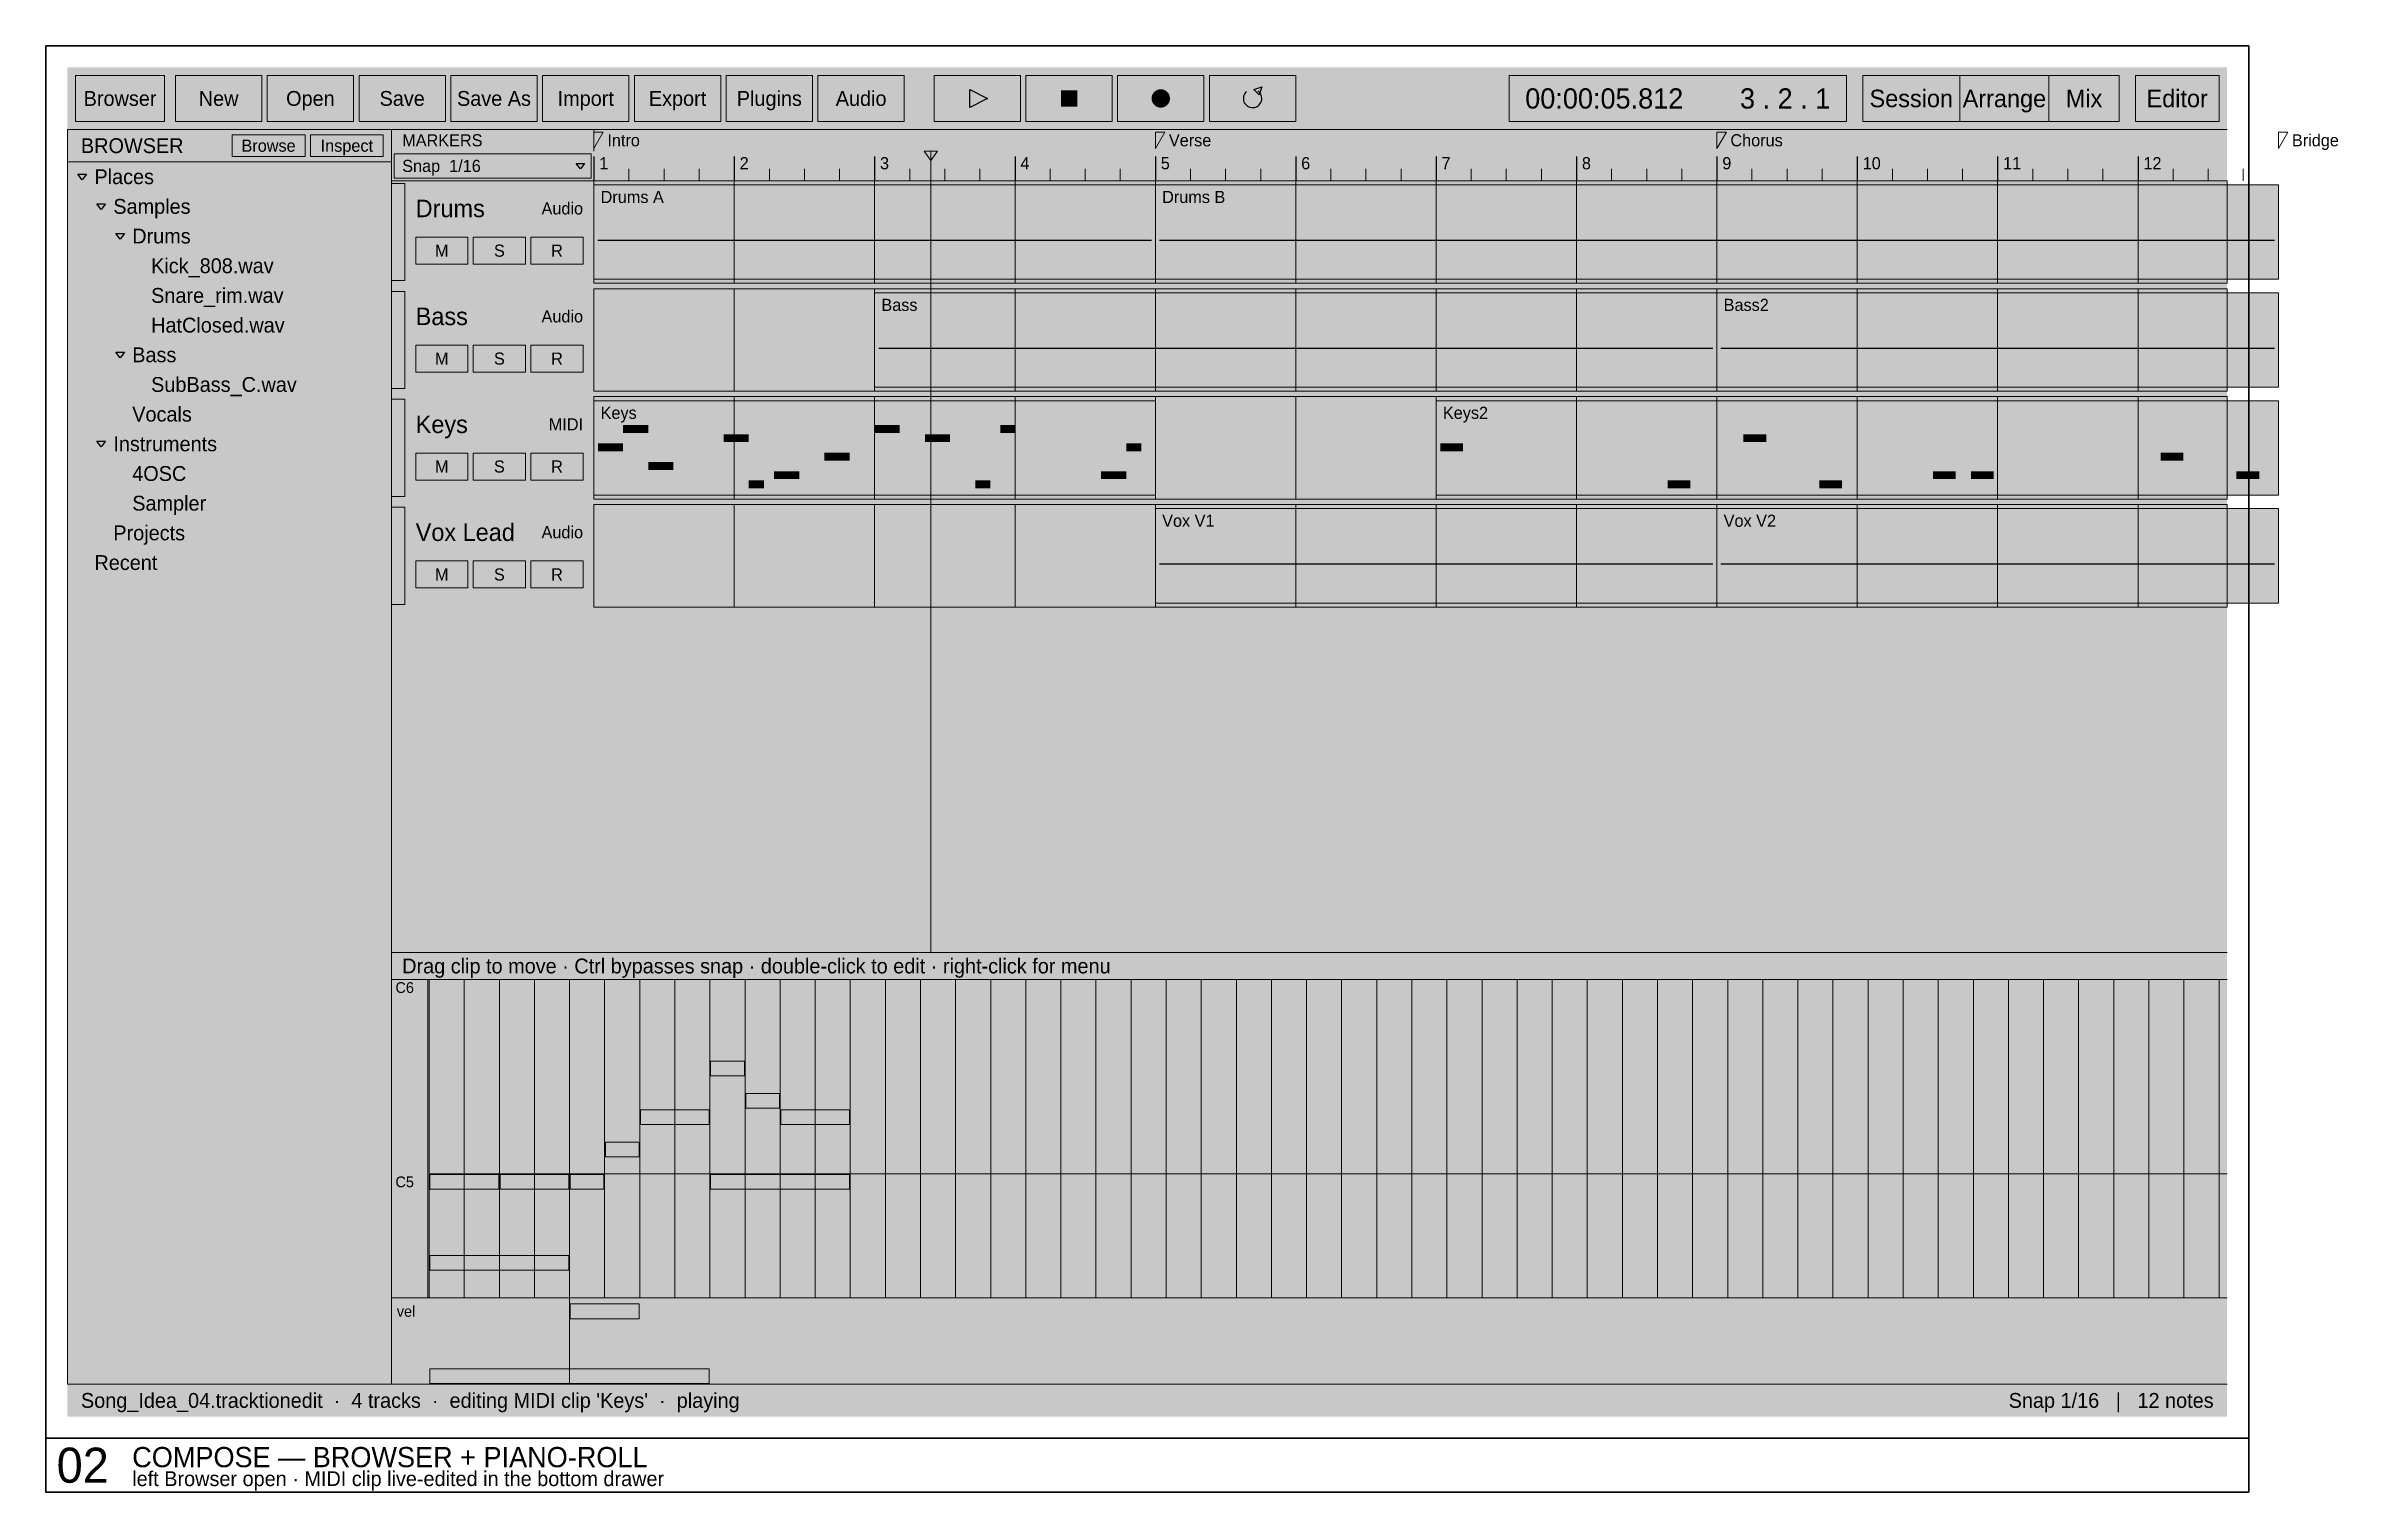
# Model space of a CAD drawing. Extents: x -16 to 1682, y -1056 to 16.
import ezdxf
from ezdxf.enums import TextEntityAlignment as Align

# ---------------------------------------------------------------- set-up
doc = ezdxf.new("R2010")
doc.units = 0
for name, color, linetype, lineweight, true_color in [('FORGE-DIM', 7, 'Continuous', 9, 0x9aa2a8), ('FORGE-SHEET', 7, 'Continuous', 35, 0x9aa2a8), ('UI-ACCENT', 7, 'Continuous', 18, 0xe0902f), ('UI-CLIP', 7, 'Continuous', 13, 0x2d3135), ('UI-GHOST', 7, 'Continuous', 9, 0x555c62), ('UI-HAIRLINE', 7, 'Continuous', 9, 0x34383c), ('UI-RECORD', 7, 'Continuous', 18, 0xe24b4a)]:
    doc.layers.add(name, color=color, linetype=linetype, lineweight=lineweight, true_color=true_color)
for name, color, linetype, true_color in [('FORGE-TITLE', 7, 'Continuous', 0xd6d9dc), ('UI-MIDI-NOTE', 7, 'Continuous', 0xe0902f), ('UI-PANEL-BG', 7, 'Continuous', 0x232629), ('UI-RAISED', 7, 'Continuous', 0x2d3135), ('UI-SHELL-BG', 7, 'Continuous', 0x1a1c1e), ('UI-TEXT', 7, 'Continuous', 0xd6d9dc), ('UI-TEXT-SEC', 7, 'Continuous', 0x8a9095), ('UI-WAVEFORM', 7, 'Continuous', 0x707b84)]:
    doc.layers.add(name, color=color, linetype=linetype, true_color=true_color)

msp = doc.modelspace()

# ---------------------------------------------------------------- texts
at = {"layer": 'FORGE-DIM'}
msp.add_text('left Browser open · MIDI clip live-edited in the bottom drawer', height=11, dxfattribs=at).set_placement((48, -1046), align=Align.MIDDLE_LEFT)
at = {"layer": 'FORGE-TITLE'}
for s, height, p in [('02', 26, (-8, -1036)), ('COMPOSE — BROWSER + PIANO-ROLL', 15, (48, -1030))]:
    msp.add_text(s, height=height, dxfattribs=at).set_placement(p, align=Align.MIDDLE_LEFT)
at = {"layer": 'UI-ACCENT'}
msp.add_text('3 . 2 . 1', height=15, dxfattribs=at).set_placement((1306, -23), align=Align.MIDDLE_RIGHT)
at = {"layer": 'UI-TEXT'}
for s, height, p in [('Plugins', 11, (520, -23)), ('Audio', 11, (588, -23)), ('Session', 13, (1366, -23)), ('Mix', 13, (1494, -23)), ('New', 11, (112, -23)), ('Open', 11, (180, -23)), ('Save', 11, (248, -23)), ('Save As', 11, (316, -23)), ('Import', 11, (384, -23)), ('Export', 11, (452, -23)), ('Inspect', 9, (207, -58)), ('M', 9, (277.3, -135.8)), ('S', 9, (320, -135.8)), ('R', 9, (362.7, -135.8)), ('M', 9, (277.3, -215.8)), ('S', 9, (320, -215.8)), ('R', 9, (362.7, -215.8)), ('M', 9, (277.3, -295.8)), ('S', 9, (320, -295.8)), ('R', 9, (362.7, -295.8)), ('M', 9, (277.3, -375.8)), ('S', 9, (320, -375.8)), ('R', 9, (362.7, -375.8))]:
    msp.add_text(s, height=height, dxfattribs=at).set_placement(p, align=Align.MIDDLE_CENTER)
for s, height, p in [('00:00:05.812', 15, (1080, -23)), ('Places', 11, (20, -81)), ('Snap  1/16', 9, (248, -73)), ('Samples', 11, (34, -103)), ('Drums', 13, (258, -104.5)), ('Drums A', 9, (395, -96)), ('Drums B', 9, (811, -96)), ('Drums', 11, (48, -125)), ('Bass', 13, (258, -184.5)), ('Bass', 9, (603, -176)), ('Bass2', 9, (1227, -176)), ('Bass', 11, (48, -213)), ('Keys', 9, (395, -256)), ('Keys2', 9, (1019, -256)), ('Keys', 13, (258, -264.5)), ('Instruments', 11, (34, -279)), ('Vox Lead', 13, (258, -344.5)), ('Vox V1', 9, (811, -336)), ('Vox V2', 9, (1227, -336))]:
    msp.add_text(s, height=height, dxfattribs=at).set_placement(p, align=Align.MIDDLE_LEFT)
at = {"layer": 'UI-TEXT', "true_color": 0x241600}
for s, height, p in [('Arrange', 13, (1435, -23)), ('Editor', 13, (1563, -23)), ('Browser', 11, (39, -23)), ('Browse', 9, (149, -58))]:
    msp.add_text(s, height=height, dxfattribs=at).set_placement(p, align=Align.MIDDLE_CENTER)
at = {"layer": 'UI-TEXT-SEC'}
for s, height, p in [('MARKERS', 9, (248, -54)), ('Intro', 9, (400, -54)), ('Verse', 9, (816, -54)), ('Chorus', 9, (1232, -54)), ('Bridge', 9, (1648, -54)), ('BROWSER', 11, (10, -58)), ('1', 9, (394, -71)), ('2', 9, (498, -71)), ('3', 9, (602, -71)), ('4', 9, (706, -71)), ('5', 9, (810, -71)), ('6', 9, (914, -71)), ('7', 9, (1018, -71)), ('8', 9, (1122, -71)), ('9', 9, (1226, -71)), ('10', 9, (1330, -71)), ('11', 9, (1434, -71)), ('12', 9, (1538, -71)), ('Kick_808.wav', 11, (62, -147)), ('Snare_rim.wav', 11, (62, -169)), ('HatClosed.wav', 11, (62, -191)), ('SubBass_C.wav', 11, (62, -235)), ('Vocals', 11, (48, -257)), ('4OSC', 11, (48, -301)), ('Sampler', 11, (48, -323)), ('Projects', 11, (34, -345)), ('Recent', 11, (20, -367)), ('Drag clip to move · Ctrl bypasses snap · double-click to edit · right-click for menu', 11, (248, -666)), ('C6', 8, (243, -682)), ('C5', 8, (243, -826)), ('vel', 8, (244, -922)), ("Song_Idea_04.tracktionedit  ·  4 tracks  ·  editing MIDI clip 'Keys'  ·  playing", 11, (10, -988))]:
    msp.add_text(s, height=height, dxfattribs=at).set_placement(p, align=Align.MIDDLE_LEFT)
for s, height, p in [('Audio', 9, (382, -104.5)), ('Audio', 9, (382, -184.5)), ('MIDI', 9, (382, -264.5)), ('Audio', 9, (382, -344.5)), ('Snap 1/16   |   12 notes', 11, (1590, -988))]:
    msp.add_text(s, height=height, dxfattribs=at).set_placement(p, align=Align.MIDDLE_RIGHT)

# ---------------------------------------------------------------- hatches: boundary and pattern name
at = {"layer": 'UI-ACCENT'}
h = msp.add_hatch(color=256, dxfattribs=at)
h.dxf.hatch_style = 1
h.paths.add_polyline_path([(6, -6), (72, -6), (72, -40), (6, -40)])
h = msp.add_hatch(color=256, dxfattribs=at)
h.dxf.hatch_style = 1
h.paths.add_polyline_path([(1402, -6), (1468, -6), (1468, -40), (1402, -40)])
h = msp.add_hatch(color=256, dxfattribs=at)
h.dxf.hatch_style = 1
h.paths.add_polyline_path([(1532, -6), (1594, -6), (1594, -40), (1532, -40)])
h = msp.add_hatch(color=256, dxfattribs=at)
h.dxf.hatch_style = 1
h.paths.add_polyline_path([(122, -50), (176, -50), (176, -66), (122, -66)])
at = {"layer": 'UI-CLIP', "true_color": 0x222528}
h = msp.add_hatch(color=7, dxfattribs=at)
h.dxf.hatch_style = 1
h.paths.add_polyline_path([(390, -84), (1600, -84), (1600, -160), (390, -160)])
at = {"layer": 'UI-CLIP', "true_color": 0xc86e3c}
h = msp.add_hatch(color=7, dxfattribs=at)
h.dxf.hatch_style = 1
h.paths.add_polyline_path([(240, -86), (250, -86), (250, -158), (240, -158)])
at = {"layer": 'UI-CLIP', "true_color": 0x79482c}
h = msp.add_hatch(color=7, dxfattribs=at)
h.dxf.hatch_style = 1
h.paths.add_polyline_path([(390, -87), (806, -87), (806, -157), (390, -157)])
h = msp.add_hatch(color=7, dxfattribs=at)
h.dxf.hatch_style = 1
h.paths.add_polyline_path([(806, -87), (1638, -87), (1638, -157), (806, -157)])
at = {"layer": 'UI-CLIP', "true_color": 0x3a311d}
h = msp.add_hatch(color=7, dxfattribs=at)
h.dxf.hatch_style = 1
h.paths.add_polyline_path([(1, -114), (239, -114), (239, -136), (1, -136)])
at = {"layer": 'UI-CLIP', "true_color": 0x4e9aa6}
h = msp.add_hatch(color=7, dxfattribs=at)
h.dxf.hatch_style = 1
h.paths.add_polyline_path([(240, -166), (250, -166), (250, -238), (240, -238)])
at = {"layer": 'UI-CLIP', "true_color": 0x222528}
h = msp.add_hatch(color=7, dxfattribs=at)
h.dxf.hatch_style = 1
h.paths.add_polyline_path([(390, -164), (1600, -164), (1600, -240), (390, -240)])
at = {"layer": 'UI-CLIP', "true_color": 0x366067}
h = msp.add_hatch(color=7, dxfattribs=at)
h.dxf.hatch_style = 1
h.paths.add_polyline_path([(598, -167), (1222, -167), (1222, -237), (598, -237)])
h = msp.add_hatch(color=7, dxfattribs=at)
h.dxf.hatch_style = 1
h.paths.add_polyline_path([(1222, -167), (1638, -167), (1638, -237), (1222, -237)])
at = {"layer": 'UI-CLIP', "true_color": 0x9a6fb0}
h = msp.add_hatch(color=7, dxfattribs=at)
h.dxf.hatch_style = 1
h.paths.add_polyline_path([(240, -246), (250, -246), (250, -318), (240, -318)])
at = {"layer": 'UI-CLIP', "true_color": 0x222528}
h = msp.add_hatch(color=7, dxfattribs=at)
h.dxf.hatch_style = 1
h.paths.add_polyline_path([(390, -244), (1600, -244), (1600, -320), (390, -320)])
at = {"layer": 'UI-CLIP', "true_color": 0x6d624c}
h = msp.add_hatch(color=7, dxfattribs=at)
h.dxf.hatch_style = 1
h.paths.add_polyline_path([(390, -247), (806, -247), (806, -317), (390, -317)])
h = msp.add_hatch(color=7, dxfattribs=at)
h.dxf.hatch_style = 1
h.paths.add_polyline_path([(1014, -247), (1638, -247), (1638, -317), (1014, -317)])
at = {"layer": 'UI-CLIP', "true_color": 0x6fa855}
h = msp.add_hatch(color=7, dxfattribs=at)
h.dxf.hatch_style = 1
h.paths.add_polyline_path([(240, -326), (250, -326), (250, -398), (240, -398)])
at = {"layer": 'UI-CLIP', "true_color": 0x222528}
h = msp.add_hatch(color=7, dxfattribs=at)
h.dxf.hatch_style = 1
h.paths.add_polyline_path([(390, -324), (1600, -324), (1600, -400), (390, -400)])
at = {"layer": 'UI-CLIP', "true_color": 0x48683a}
h = msp.add_hatch(color=7, dxfattribs=at)
h.dxf.hatch_style = 1
h.paths.add_polyline_path([(806, -327), (1222, -327), (1222, -397), (806, -397)])
h = msp.add_hatch(color=7, dxfattribs=at)
h.dxf.hatch_style = 1
h.paths.add_polyline_path([(1222, -327), (1638, -327), (1638, -397), (1222, -397)])
at = {"layer": 'UI-MIDI-NOTE', "true_color": 0xeac68a}
h = msp.add_hatch(color=7, dxfattribs=at)
h.dxf.hatch_style = 1
h.paths.add_polyline_path([(411.6, -265), (430.3, -265), (430.3, -270.9), (411.6, -270.9)])
h = msp.add_hatch(color=7, dxfattribs=at)
h.dxf.hatch_style = 1
h.paths.add_polyline_path([(542.1, -265), (568.2, -265), (568.2, -270.9), (542.1, -270.9)])
h = msp.add_hatch(color=7, dxfattribs=at)
h.dxf.hatch_style = 1
h.paths.add_polyline_path([(579.4, -265), (605.5, -265), (605.5, -270.9), (579.4, -270.9)])
h = msp.add_hatch(color=7, dxfattribs=at)
h.dxf.hatch_style = 1
h.paths.add_polyline_path([(598, -265), (616.6, -265), (616.6, -270.9), (598, -270.9)])
h = msp.add_hatch(color=7, dxfattribs=at)
h.dxf.hatch_style = 1
h.paths.add_polyline_path([(691.2, -265), (702.4, -265), (702.4, -270.9), (691.2, -270.9)])
h = msp.add_hatch(color=7, dxfattribs=at)
h.dxf.hatch_style = 1
h.paths.add_polyline_path([(747.1, -265), (773.2, -265), (773.2, -270.9), (747.1, -270.9)])
h = msp.add_hatch(color=7, dxfattribs=at)
h.dxf.hatch_style = 1
h.paths.add_polyline_path([(1466.5, -265), (1505.8, -265), (1505.8, -270.9), (1466.5, -270.9)])
h = msp.add_hatch(color=7, dxfattribs=at)
h.dxf.hatch_style = 1
h.paths.add_polyline_path([(1494.5, -265), (1522.6, -265), (1522.6, -270.9), (1494.5, -270.9)])
h = msp.add_hatch(color=7, dxfattribs=at)
h.dxf.hatch_style = 1
h.paths.add_polyline_path([(393, -278.7), (411.6, -278.7), (411.6, -284.6), (393, -284.6)])
h = msp.add_hatch(color=7, dxfattribs=at)
h.dxf.hatch_style = 1
h.paths.add_polyline_path([(467.5, -271.9), (493.6, -271.9), (493.6, -277.7), (467.5, -277.7)])
h = msp.add_hatch(color=7, dxfattribs=at)
h.dxf.hatch_style = 1
h.paths.add_polyline_path([(486.2, -271.9), (504.8, -271.9), (504.8, -277.7), (486.2, -277.7)])
h = msp.add_hatch(color=7, dxfattribs=at)
h.dxf.hatch_style = 1
h.paths.add_polyline_path([(560.7, -285.6), (579.4, -285.6), (579.4, -291.4), (560.7, -291.4)])
h = msp.add_hatch(color=7, dxfattribs=at)
h.dxf.hatch_style = 1
h.paths.add_polyline_path([(616.6, -271.9), (642.7, -271.9), (642.7, -277.7), (616.6, -277.7)])
h = msp.add_hatch(color=7, dxfattribs=at)
h.dxf.hatch_style = 1
h.paths.add_polyline_path([(635.3, -271.9), (653.9, -271.9), (653.9, -277.7), (635.3, -277.7)])
h = msp.add_hatch(color=7, dxfattribs=at)
h.dxf.hatch_style = 1
h.paths.add_polyline_path([(728.5, -278.7), (754.5, -278.7), (754.5, -284.6), (728.5, -284.6)])
h = msp.add_hatch(color=7, dxfattribs=at)
h.dxf.hatch_style = 1
h.paths.add_polyline_path([(784.4, -278.7), (795.5, -278.7), (795.5, -284.6), (784.4, -284.6)])
h = msp.add_hatch(color=7, dxfattribs=at)
h.dxf.hatch_style = 1
h.paths.add_polyline_path([(1017, -278.7), (1033.9, -278.7), (1033.9, -284.6), (1017, -284.6)])
h = msp.add_hatch(color=7, dxfattribs=at)
h.dxf.hatch_style = 1
h.paths.add_polyline_path([(1045.1, -285.6), (1084.4, -285.6), (1084.4, -291.4), (1045.1, -291.4)])
h = msp.add_hatch(color=7, dxfattribs=at)
h.dxf.hatch_style = 1
h.paths.add_polyline_path([(1073.2, -271.9), (1101.3, -271.9), (1101.3, -277.7), (1073.2, -277.7)])
h = msp.add_hatch(color=7, dxfattribs=at)
h.dxf.hatch_style = 1
h.paths.add_polyline_path([(1101.3, -271.9), (1140.6, -271.9), (1140.6, -277.7), (1101.3, -277.7)])
h = msp.add_hatch(color=7, dxfattribs=at)
h.dxf.hatch_style = 1
h.paths.add_polyline_path([(1157.5, -285.6), (1196.8, -285.6), (1196.8, -291.4), (1157.5, -291.4)])
h = msp.add_hatch(color=7, dxfattribs=at)
h.dxf.hatch_style = 1
h.paths.add_polyline_path([(1241.7, -271.9), (1258.6, -271.9), (1258.6, -277.7), (1241.7, -277.7)])
h = msp.add_hatch(color=7, dxfattribs=at)
h.dxf.hatch_style = 1
h.paths.add_polyline_path([(1522.6, -278.7), (1562, -278.7), (1562, -284.6), (1522.6, -284.6)])
h = msp.add_hatch(color=7, dxfattribs=at)
h.dxf.hatch_style = 1
h.paths.add_polyline_path([(1550.7, -285.6), (1567.6, -285.6), (1567.6, -291.4), (1550.7, -291.4)])
h = msp.add_hatch(color=7, dxfattribs=at)
h.dxf.hatch_style = 1
h.paths.add_polyline_path([(430.3, -292.4), (448.9, -292.4), (448.9, -298.3), (430.3, -298.3)])
h = msp.add_hatch(color=7, dxfattribs=at)
h.dxf.hatch_style = 1
h.paths.add_polyline_path([(448.9, -299.3), (475, -299.3), (475, -305.1), (448.9, -305.1)])
h = msp.add_hatch(color=7, dxfattribs=at)
h.dxf.hatch_style = 1
h.paths.add_polyline_path([(523.5, -299.3), (542.1, -299.3), (542.1, -305.1), (523.5, -305.1)])
h = msp.add_hatch(color=7, dxfattribs=at)
h.dxf.hatch_style = 1
h.paths.add_polyline_path([(653.9, -299.3), (680, -299.3), (680, -305.1), (653.9, -305.1)])
h = msp.add_hatch(color=7, dxfattribs=at)
h.dxf.hatch_style = 1
h.paths.add_polyline_path([(709.8, -299.3), (735.9, -299.3), (735.9, -305.1), (709.8, -305.1)])
h = msp.add_hatch(color=7, dxfattribs=at)
h.dxf.hatch_style = 1
h.paths.add_polyline_path([(765.7, -299.3), (784.4, -299.3), (784.4, -305.1), (765.7, -305.1)])
h = msp.add_hatch(color=7, dxfattribs=at)
h.dxf.hatch_style = 1
h.paths.add_polyline_path([(1129.4, -292.4), (1168.7, -292.4), (1168.7, -298.3), (1129.4, -298.3)])
h = msp.add_hatch(color=7, dxfattribs=at)
h.dxf.hatch_style = 1
h.paths.add_polyline_path([(1213.6, -299.3), (1241.7, -299.3), (1241.7, -305.1), (1213.6, -305.1)])
h = msp.add_hatch(color=7, dxfattribs=at)
h.dxf.hatch_style = 1
h.paths.add_polyline_path([(1269.8, -292.4), (1309.1, -292.4), (1309.1, -298.3), (1269.8, -298.3)])
h = msp.add_hatch(color=7, dxfattribs=at)
h.dxf.hatch_style = 1
h.paths.add_polyline_path([(1354.1, -299.3), (1382.2, -299.3), (1382.2, -305.1), (1354.1, -305.1)])
h = msp.add_hatch(color=7, dxfattribs=at)
h.dxf.hatch_style = 1
h.paths.add_polyline_path([(1382.2, -299.3), (1399, -299.3), (1399, -305.1), (1382.2, -305.1)])
h = msp.add_hatch(color=7, dxfattribs=at)
h.dxf.hatch_style = 1
h.paths.add_polyline_path([(1410.3, -299.3), (1427.1, -299.3), (1427.1, -305.1), (1410.3, -305.1)])
h = msp.add_hatch(color=7, dxfattribs=at)
h.dxf.hatch_style = 1
h.paths.add_polyline_path([(1438.4, -292.4), (1477.7, -292.4), (1477.7, -298.3), (1438.4, -298.3)])
h = msp.add_hatch(color=7, dxfattribs=at)
h.dxf.hatch_style = 1
h.paths.add_polyline_path([(1578.8, -292.4), (1606.9, -292.4), (1606.9, -298.3), (1578.8, -298.3)])
h = msp.add_hatch(color=7, dxfattribs=at)
h.dxf.hatch_style = 1
h.paths.add_polyline_path([(1606.9, -299.3), (1623.8, -299.3), (1623.8, -305.1), (1606.9, -305.1)])
h = msp.add_hatch(color=7, dxfattribs=at)
h.dxf.hatch_style = 1
h.paths.add_polyline_path([(504.8, -306.1), (516, -306.1), (516, -312), (504.8, -312)])
h = msp.add_hatch(color=7, dxfattribs=at)
h.dxf.hatch_style = 1
h.paths.add_polyline_path([(672.5, -306.1), (683.7, -306.1), (683.7, -312), (672.5, -312)])
h = msp.add_hatch(color=7, dxfattribs=at)
h.dxf.hatch_style = 1
h.paths.add_polyline_path([(1185.5, -306.1), (1202.4, -306.1), (1202.4, -312), (1185.5, -312)])
h = msp.add_hatch(color=7, dxfattribs=at)
h.dxf.hatch_style = 1
h.paths.add_polyline_path([(1297.9, -306.1), (1314.8, -306.1), (1314.8, -312), (1297.9, -312)])
h = msp.add_hatch(color=7, dxfattribs=at)
h.dxf.hatch_style = 1
h.paths.add_polyline_path([(1326, -306.1), (1354.1, -306.1), (1354.1, -312), (1326, -312)])
at = {"layer": 'UI-MIDI-NOTE', "true_color": 0xc0823e}
h = msp.add_hatch(color=7, dxfattribs=at)
h.dxf.hatch_style = 1
h.paths.add_polyline_path([(476.5, -736.5), (501.5, -736.5), (501.5, -747.5), (476.5, -747.5)])
h = msp.add_hatch(color=7, dxfattribs=at)
h.dxf.hatch_style = 1
h.paths.add_polyline_path([(502.5, -760.5), (527.5, -760.5), (527.5, -771.5), (502.5, -771.5)])
at = {"layer": 'UI-MIDI-NOTE', "true_color": 0xe0902f}
h = msp.add_hatch(color=7, dxfattribs=at)
h.dxf.hatch_style = 1
h.paths.add_polyline_path([(424.5, -772.5), (475.5, -772.5), (475.5, -783.5), (424.5, -783.5)])
at = {"layer": 'UI-MIDI-NOTE', "true_color": 0xc0823e}
h = msp.add_hatch(color=7, dxfattribs=at)
h.dxf.hatch_style = 1
h.paths.add_polyline_path([(528.5, -772.5), (579.5, -772.5), (579.5, -783.5), (528.5, -783.5)])
h = msp.add_hatch(color=7, dxfattribs=at)
h.dxf.hatch_style = 1
h.paths.add_polyline_path([(398.5, -796.5), (423.5, -796.5), (423.5, -807.5), (398.5, -807.5)])
h = msp.add_hatch(color=7, dxfattribs=at)
h.dxf.hatch_style = 1
h.paths.add_polyline_path([(268.5, -820.5), (319.5, -820.5), (319.5, -831.5), (268.5, -831.5)])
h = msp.add_hatch(color=7, dxfattribs=at)
h.dxf.hatch_style = 1
h.paths.add_polyline_path([(320.5, -820.5), (371.5, -820.5), (371.5, -831.5), (320.5, -831.5)])
h = msp.add_hatch(color=7, dxfattribs=at)
h.dxf.hatch_style = 1
h.paths.add_polyline_path([(372.5, -820.5), (397.5, -820.5), (397.5, -831.5), (372.5, -831.5)])
h = msp.add_hatch(color=7, dxfattribs=at)
h.dxf.hatch_style = 1
h.paths.add_polyline_path([(476.5, -820.5), (579.5, -820.5), (579.5, -831.5), (476.5, -831.5)])
h = msp.add_hatch(color=7, dxfattribs=at)
h.dxf.hatch_style = 1
h.paths.add_polyline_path([(268.5, -880.5), (371.5, -880.5), (371.5, -891.5), (268.5, -891.5)])
h = msp.add_hatch(color=7, dxfattribs=at)
h.dxf.hatch_style = 1
h.paths.add_polyline_path([(372.5, -916.5), (423.5, -916.5), (423.5, -927.5), (372.5, -927.5)])
at = {"layer": 'UI-MIDI-NOTE', "true_color": 0xb67d3c}
h = msp.add_hatch(color=7, dxfattribs=at)
h.dxf.hatch_style = 1
h.paths.add_polyline_path([(265.5, -931), (270.5, -931), (270.5, -976), (265.5, -976)])
h = msp.add_hatch(color=7, dxfattribs=at)
h.dxf.hatch_style = 1
h.paths.add_polyline_path([(369.5, -926.9), (374.5, -926.9), (374.5, -976), (369.5, -976)])
at = {"layer": 'UI-MIDI-NOTE', "true_color": 0xe0902f}
h = msp.add_hatch(color=7, dxfattribs=at)
h.dxf.hatch_style = 1
h.paths.add_polyline_path([(421.5, -924), (426.5, -924), (426.5, -976), (421.5, -976)])
at = {"layer": 'UI-MIDI-NOTE', "true_color": 0xb67d3c}
h = msp.add_hatch(color=7, dxfattribs=at)
h.dxf.hatch_style = 1
h.paths.add_polyline_path([(265.5, -943.2), (270.5, -943.2), (270.5, -976), (265.5, -976)])
h = msp.add_hatch(color=7, dxfattribs=at)
h.dxf.hatch_style = 1
h.paths.add_polyline_path([(265.5, -947.3), (270.5, -947.3), (270.5, -976), (265.5, -976)])
h = msp.add_hatch(color=7, dxfattribs=at)
h.dxf.hatch_style = 1
h.paths.add_polyline_path([(317.5, -936.7), (322.5, -936.7), (322.5, -976), (317.5, -976)])
h = msp.add_hatch(color=7, dxfattribs=at)
h.dxf.hatch_style = 1
h.paths.add_polyline_path([(369.5, -935.1), (374.5, -935.1), (374.5, -976), (369.5, -976)])
h = msp.add_hatch(color=7, dxfattribs=at)
h.dxf.hatch_style = 1
h.paths.add_polyline_path([(395.5, -939.1), (400.5, -939.1), (400.5, -976), (395.5, -976)])
h = msp.add_hatch(color=7, dxfattribs=at)
h.dxf.hatch_style = 1
h.paths.add_polyline_path([(473.5, -940), (478.5, -940), (478.5, -976), (473.5, -976)])
h = msp.add_hatch(color=7, dxfattribs=at)
h.dxf.hatch_style = 1
h.paths.add_polyline_path([(473.5, -949.8), (478.5, -949.8), (478.5, -976), (473.5, -976)])
h = msp.add_hatch(color=7, dxfattribs=at)
h.dxf.hatch_style = 1
h.paths.add_polyline_path([(499.5, -946.5), (504.5, -946.5), (504.5, -976), (499.5, -976)])
h = msp.add_hatch(color=7, dxfattribs=at)
h.dxf.hatch_style = 1
h.paths.add_polyline_path([(525.5, -935.1), (530.5, -935.1), (530.5, -976), (525.5, -976)])
at = {"layer": 'UI-MIDI-NOTE', "true_color": 0xc0823e}
h = msp.add_hatch(color=7, dxfattribs=at)
h.dxf.hatch_style = 1
h.paths.add_polyline_path([(268.5, -964.5), (475.5, -964.5), (475.5, -975.5), (268.5, -975.5)])
at = {"layer": 'UI-PANEL-BG'}
h = msp.add_hatch(color=256, dxfattribs=at)
h.dxf.hatch_style = 1
h.paths.add_polyline_path([(0, 0), (1600, 0), (1600, -46), (0, -46)])
h = msp.add_hatch(color=256, dxfattribs=at)
h.dxf.hatch_style = 1
h.paths.add_polyline_path([(0, -46), (240, -46), (240, -976), (0, -976)])
h = msp.add_hatch(color=256, dxfattribs=at)
h.dxf.hatch_style = 1
h.paths.add_polyline_path([(240, -46), (1600, -46), (1600, -62), (240, -62)])
h = msp.add_hatch(color=256, dxfattribs=at)
h.dxf.hatch_style = 1
h.paths.add_polyline_path([(240, -62), (1600, -62), (1600, -84), (240, -84)])
h = msp.add_hatch(color=256, dxfattribs=at)
h.dxf.hatch_style = 1
h.paths.add_polyline_path([(240, -84), (390, -84), (390, -160), (240, -160)])
h = msp.add_hatch(color=256, dxfattribs=at)
h.dxf.hatch_style = 1
h.paths.add_polyline_path([(240, -164), (390, -164), (390, -240), (240, -240)])
h = msp.add_hatch(color=256, dxfattribs=at)
h.dxf.hatch_style = 1
h.paths.add_polyline_path([(240, -244), (390, -244), (390, -320), (240, -320)])
h = msp.add_hatch(color=256, dxfattribs=at)
h.dxf.hatch_style = 1
h.paths.add_polyline_path([(240, -324), (390, -324), (390, -400), (240, -400)])
h = msp.add_hatch(color=256, dxfattribs=at)
h.dxf.hatch_style = 1
h.paths.add_polyline_path([(240, -656), (1600, -656), (1600, -676), (240, -676)])
h = msp.add_hatch(color=256, dxfattribs=at)
h.dxf.hatch_style = 1
h.paths.add_polyline_path([(240, -676), (1600, -676), (1600, -976), (240, -976)])
h = msp.add_hatch(color=256, dxfattribs=at)
h.dxf.hatch_style = 1
h.paths.add_polyline_path([(240, -912), (1600, -912), (1600, -976), (240, -976)])
h = msp.add_hatch(color=256, dxfattribs=at)
h.dxf.hatch_style = 1
h.paths.add_polyline_path([(0, -976), (1600, -976), (1600, -1000), (0, -1000)])
at = {"layer": 'UI-RAISED'}
h = msp.add_hatch(color=256, dxfattribs=at)
h.dxf.hatch_style = 1
h.paths.add_polyline_path([(80, -6), (144, -6), (144, -40), (80, -40)])
h = msp.add_hatch(color=256, dxfattribs=at)
h.dxf.hatch_style = 1
h.paths.add_polyline_path([(148, -6), (212, -6), (212, -40), (148, -40)])
h = msp.add_hatch(color=256, dxfattribs=at)
h.dxf.hatch_style = 1
h.paths.add_polyline_path([(216, -6), (280, -6), (280, -40), (216, -40)])
h = msp.add_hatch(color=256, dxfattribs=at)
h.dxf.hatch_style = 1
h.paths.add_polyline_path([(284, -6), (348, -6), (348, -40), (284, -40)])
h = msp.add_hatch(color=256, dxfattribs=at)
h.dxf.hatch_style = 1
h.paths.add_polyline_path([(352, -6), (416, -6), (416, -40), (352, -40)])
h = msp.add_hatch(color=256, dxfattribs=at)
h.dxf.hatch_style = 1
h.paths.add_polyline_path([(420, -6), (484, -6), (484, -40), (420, -40)])
h = msp.add_hatch(color=256, dxfattribs=at)
h.dxf.hatch_style = 1
h.paths.add_polyline_path([(488, -6), (552, -6), (552, -40), (488, -40)])
h = msp.add_hatch(color=256, dxfattribs=at)
h.dxf.hatch_style = 1
h.paths.add_polyline_path([(556, -6), (620, -6), (620, -40), (556, -40)])
h = msp.add_hatch(color=256, dxfattribs=at)
h.dxf.hatch_style = 1
h.paths.add_polyline_path([(642, -6), (706, -6), (706, -40), (642, -40)])
h = msp.add_hatch(color=256, dxfattribs=at)
h.dxf.hatch_style = 1
h.paths.add_polyline_path([(710, -6), (774, -6), (774, -40), (710, -40)])
h = msp.add_hatch(color=256, dxfattribs=at)
h.dxf.hatch_style = 1
h.paths.add_polyline_path([(778, -6), (842, -6), (842, -40), (778, -40)])
h = msp.add_hatch(color=256, dxfattribs=at)
h.dxf.hatch_style = 1
h.paths.add_polyline_path([(846, -6), (910, -6), (910, -40), (846, -40)])
h = msp.add_hatch(color=256, dxfattribs=at)
h.dxf.hatch_style = 1
h.paths.add_polyline_path([(1068, -6), (1318, -6), (1318, -40), (1068, -40)])
h = msp.add_hatch(color=256, dxfattribs=at)
h.dxf.hatch_style = 1
h.paths.add_polyline_path([(1330, -6), (1402, -6), (1402, -40), (1330, -40)])
h = msp.add_hatch(color=256, dxfattribs=at)
h.dxf.hatch_style = 1
h.paths.add_polyline_path([(1468, -6), (1520, -6), (1520, -40), (1468, -40)])
h = msp.add_hatch(color=256, dxfattribs=at)
h.dxf.hatch_style = 1
h.paths.add_polyline_path([(180, -50), (234, -50), (234, -66), (180, -66)])
h = msp.add_hatch(color=256, dxfattribs=at)
h.dxf.hatch_style = 1
h.paths.add_polyline_path([(242, -64), (388, -64), (388, -82), (242, -82)])
h = msp.add_hatch(color=256, dxfattribs=at)
h.dxf.hatch_style = 1
h.paths.add_polyline_path([(258, -125.8), (296.7, -125.8), (296.7, -145.8), (258, -145.8)])
h = msp.add_hatch(color=256, dxfattribs=at)
h.dxf.hatch_style = 1
h.paths.add_polyline_path([(300.7, -125.8), (339.3, -125.8), (339.3, -145.8), (300.7, -145.8)])
h = msp.add_hatch(color=256, dxfattribs=at)
h.dxf.hatch_style = 1
h.paths.add_polyline_path([(343.3, -125.8), (382, -125.8), (382, -145.8), (343.3, -145.8)])
h = msp.add_hatch(color=256, dxfattribs=at)
h.dxf.hatch_style = 1
h.paths.add_polyline_path([(258, -205.8), (296.7, -205.8), (296.7, -225.8), (258, -225.8)])
h = msp.add_hatch(color=256, dxfattribs=at)
h.dxf.hatch_style = 1
h.paths.add_polyline_path([(300.7, -205.8), (339.3, -205.8), (339.3, -225.8), (300.7, -225.8)])
h = msp.add_hatch(color=256, dxfattribs=at)
h.dxf.hatch_style = 1
h.paths.add_polyline_path([(343.3, -205.8), (382, -205.8), (382, -225.8), (343.3, -225.8)])
h = msp.add_hatch(color=256, dxfattribs=at)
h.dxf.hatch_style = 1
h.paths.add_polyline_path([(258, -285.8), (296.7, -285.8), (296.7, -305.8), (258, -305.8)])
h = msp.add_hatch(color=256, dxfattribs=at)
h.dxf.hatch_style = 1
h.paths.add_polyline_path([(300.7, -285.8), (339.3, -285.8), (339.3, -305.8), (300.7, -305.8)])
h = msp.add_hatch(color=256, dxfattribs=at)
h.dxf.hatch_style = 1
h.paths.add_polyline_path([(343.3, -285.8), (382, -285.8), (382, -305.8), (343.3, -305.8)])
h = msp.add_hatch(color=256, dxfattribs=at)
h.dxf.hatch_style = 1
h.paths.add_polyline_path([(258, -365.8), (296.7, -365.8), (296.7, -385.8), (258, -385.8)])
h = msp.add_hatch(color=256, dxfattribs=at)
h.dxf.hatch_style = 1
h.paths.add_polyline_path([(300.7, -365.8), (339.3, -365.8), (339.3, -385.8), (300.7, -385.8)])
h = msp.add_hatch(color=256, dxfattribs=at)
h.dxf.hatch_style = 1
h.paths.add_polyline_path([(343.3, -365.8), (382, -365.8), (382, -385.8), (343.3, -385.8)])
h = msp.add_hatch(color=256, dxfattribs=at)
h.dxf.hatch_style = 1
h.paths.add_polyline_path([(268, -700), (1600, -700), (1600, -712), (268, -712)])
h = msp.add_hatch(color=256, dxfattribs=at)
h.dxf.hatch_style = 1
h.paths.add_polyline_path([(268, -724), (1600, -724), (1600, -736), (268, -736)])
h = msp.add_hatch(color=256, dxfattribs=at)
h.dxf.hatch_style = 1
h.paths.add_polyline_path([(268, -748), (1600, -748), (1600, -760), (268, -760)])
h = msp.add_hatch(color=256, dxfattribs=at)
h.dxf.hatch_style = 1
h.paths.add_polyline_path([(268, -784), (1600, -784), (1600, -796), (268, -796)])
h = msp.add_hatch(color=256, dxfattribs=at)
h.dxf.hatch_style = 1
h.paths.add_polyline_path([(268, -808), (1600, -808), (1600, -820), (268, -820)])
h = msp.add_hatch(color=256, dxfattribs=at)
h.dxf.hatch_style = 1
h.paths.add_polyline_path([(268, -844), (1600, -844), (1600, -856), (268, -856)])
h = msp.add_hatch(color=256, dxfattribs=at)
h.dxf.hatch_style = 1
h.paths.add_polyline_path([(268, -868), (1600, -868), (1600, -880), (268, -880)])
h = msp.add_hatch(color=256, dxfattribs=at)
h.dxf.hatch_style = 1
h.paths.add_polyline_path([(268, -892), (1600, -892), (1600, -904), (268, -904)])
at = {"layer": 'UI-RECORD'}
h = msp.add_hatch(color=256, dxfattribs=at)
h.dxf.hatch_style = 1
edge = h.paths.add_edge_path()
edge.add_arc((810, -23), 6.82, 0, 360)
at = {"layer": 'UI-SHELL-BG'}
h = msp.add_hatch(color=256, dxfattribs=at)
h.dxf.hatch_style = 1
h.paths.add_polyline_path([(240, -46), (1600, -46), (1600, -676), (240, -676)])
h = msp.add_hatch(color=256, dxfattribs=at)
h.dxf.hatch_style = 1
h.paths.add_polyline_path([(240, -676), (268, -676), (268, -912), (240, -912)])
at = {"layer": 'UI-TEXT'}
h = msp.add_hatch(color=256, dxfattribs=at)
h.dxf.hatch_style = 1
h.paths.add_polyline_path([(736, -16.9), (748.1, -16.9), (748.1, -29.1), (736, -29.1)])
at = {"layer": 'UI-WAVEFORM'}
h = msp.add_hatch(color=256, dxfattribs=at)
h.dxf.hatch_style = 1
h.paths.add_polyline_path([(393, -119.7), (396, -115.3), (399, -112.1), (402, -111.8), (405.1, -111.6), (408.1, -111.4), (411.1, -112.4), (414.1, -112.1), (417.1, -111.8), (420.1, -111.4), (423.1, -113), (426.2, -113.4), (429.2, -114.2), (432.2, -113.2), (435.2, -113.2), (438.2, -114.6), (441.2, -113.8), (444.2, -113.6), (447.3, -114.3), (450.3, -115), (453.3, -116.2), (456.3, -117.2), (459.3, -117.3), (462.3, -118.1), (465.4, -118.6), (468.4, -119), (471.4, -119.6), (474.4, -119.9), (477.4, -120.3), (480.4, -120.7), (483.4, -121.2), (486.5, -121.7), (489.5, -121.6), (492.5, -121.3), (495.5, -120.9), (498.5, -120.5), (501.5, -119.6), (504.5, -118.8), (507.6, -118.2), (510.6, -117.8), (513.6, -117.8), (516.6, -117.6), (519.6, -117.3), (522.6, -117.3), (525.6, -115.9), (528.7, -115.6), (531.7, -114.4), (534.7, -114.5), (537.7, -113.2), (540.7, -112.5), (543.7, -114), (546.8, -114.1), (549.8, -112.3), (552.8, -112.4), (555.8, -111), (558.8, -111.7), (561.8, -112.8), (564.8, -111.8), (567.9, -110.9), (570.9, -111.7), (573.9, -112.6), (576.9, -112.4), (579.9, -110.5), (582.9, -110.2), (585.9, -111.8), (589, -112.3), (592, -112.9), (595, -113.4), (598, -111.8), (601, -112.7), (604, -112.3), (607, -112.5), (610.1, -113.3), (613.1, -112.6), (616.1, -113.8), (619.1, -113.4), (622.1, -114.5), (625.1, -114.6), (628.1, -115.2), (631.2, -115.6), (634.2, -114.8), (637.2, -115), (640.2, -116.1), (643.2, -116.1), (646.2, -117.1), (649.2, -117.7), (652.3, -117.8), (655.3, -118.4), (658.3, -119.3), (661.3, -119.5), (664.3, -120.2), (667.3, -120.8), (670.4, -121.3), (673.4, -121.7), (676.4, -121.6), (679.4, -121.4), (682.4, -121.1), (685.4, -120.4), (688.4, -120), (691.5, -119.3), (694.5, -118.9), (697.5, -118.3), (700.5, -117.2), (703.5, -117), (706.5, -116.5), (709.5, -115.5), (712.6, -116), (715.6, -116.1), (718.6, -114.5), (721.6, -113.6), (724.6, -114.2), (727.6, -114.5), (730.6, -113.2), (733.7, -111.9), (736.7, -113), (739.7, -111.5), (742.7, -110.8), (745.7, -111), (748.7, -111.5), (751.8, -112.6), (754.8, -113.2), (757.8, -111), (760.8, -111.8), (763.8, -111), (766.8, -111.8), (769.8, -110.6), (772.9, -110.7), (775.9, -111.6), (778.9, -112.4), (781.9, -111.4), (784.9, -112.7), (787.9, -113.1), (790.9, -112.5), (794, -111.6), (797, -111.9), (800, -113), (803, -112.2), (803, -143.8), (800, -143), (797, -144.1), (794, -144.4), (790.9, -143.5), (787.9, -142.9), (784.9, -143.3), (781.9, -144.6), (778.9, -143.6), (775.9, -144.4), (772.9, -145.3), (769.8, -145.4), (766.8, -144.2), (763.8, -145), (760.8, -144.2), (757.8, -145), (754.8, -142.8), (751.8, -143.4), (748.7, -144.5), (745.7, -145), (742.7, -145.2), (739.7, -144.5), (736.7, -143), (733.7, -144.1), (730.6, -142.8), (727.6, -141.5), (724.6, -141.8), (721.6, -142.4), (718.6, -141.5), (715.6, -139.9), (712.6, -140), (709.5, -140.5), (706.5, -139.5), (703.5, -139), (700.5, -138.8), (697.5, -137.7), (694.5, -137.1), (691.5, -136.7), (688.4, -136), (685.4, -135.6), (682.4, -134.9), (679.4, -134.6), (676.4, -134.4), (673.4, -134.3), (670.4, -134.7), (667.3, -135.2), (664.3, -135.8), (661.3, -136.5), (658.3, -136.7), (655.3, -137.6), (652.3, -138.2), (649.2, -138.3), (646.2, -138.9), (643.2, -139.9), (640.2, -139.9), (637.2, -141), (634.2, -141.2), (631.2, -140.4), (628.1, -140.8), (625.1, -141.4), (622.1, -141.5), (619.1, -142.6), (616.1, -142.2), (613.1, -143.4), (610.1, -142.7), (607, -143.5), (604, -143.7), (601, -143.3), (598, -144.2), (595, -142.6), (592, -143.1), (589, -143.7), (585.9, -144.2), (582.9, -145.8), (579.9, -145.5), (576.9, -143.6), (573.9, -143.4), (570.9, -144.3), (567.9, -145.1), (564.8, -144.2), (561.8, -143.2), (558.8, -144.3), (555.8, -145), (552.8, -143.6), (549.8, -143.7), (546.8, -141.9), (543.7, -142), (540.7, -143.5), (537.7, -142.8), (534.7, -141.5), (531.7, -141.6), (528.7, -140.4), (525.6, -140.1), (522.6, -138.7), (519.6, -138.7), (516.6, -138.4), (513.6, -138.2), (510.6, -138.2), (507.6, -137.8), (504.5, -137.2), (501.5, -136.4), (498.5, -135.5), (495.5, -135.1), (492.5, -134.7), (489.5, -134.4), (486.5, -134.3), (483.4, -134.8), (480.4, -135.3), (477.4, -135.7), (474.4, -136.1), (471.4, -136.4), (468.4, -137), (465.4, -137.4), (462.3, -137.9), (459.3, -138.7), (456.3, -138.8), (453.3, -139.8), (450.3, -141), (447.3, -141.7), (444.2, -142.4), (441.2, -142.2), (438.2, -141.4), (435.2, -142.8), (432.2, -142.8), (429.2, -141.8), (426.2, -142.6), (423.1, -143), (420.1, -144.6), (417.1, -144.2), (414.1, -143.9), (411.1, -143.6), (408.1, -144.6), (405.1, -144.4), (402, -144.2), (399, -143.9), (396, -140.7), (393, -136.3)])
h = msp.add_hatch(color=256, dxfattribs=at)
h.dxf.hatch_style = 1
h.paths.add_polyline_path([(809, -121.6), (812, -117), (815, -116), (818, -114.8), (821, -113.9), (824, -113.3), (827, -113.8), (830, -114), (833, -115.2), (836, -115.1), (839, -115.2), (842, -114.5), (845, -114.8), (848, -114.7), (851.1, -115.4), (854.1, -116.2), (857.1, -115.7), (860.1, -115.6), (863.1, -116.3), (866.1, -117.1), (869.1, -117.1), (872.1, -117.3), (875.1, -117.2), (878.1, -117.4), (881.1, -117.8), (884.1, -118), (887.1, -118.5), (890.1, -119.1), (893.1, -119.5), (896.1, -119.2), (899.1, -119.3), (902.1, -119.8), (905.1, -119.8), (908.1, -120.2), (911.1, -120.7), (914.1, -120.8), (917.1, -121.1), (920.1, -121.3), (923.1, -121.6), (926.1, -121.9), (929.1, -122), (932.1, -121.8), (935.2, -121.5), (938.2, -121.4), (941.2, -121.1), (944.2, -120.8), (947.2, -120.7), (950.2, -120.2), (953.2, -119.8), (956.2, -120), (959.2, -119.6), (962.2, -119.4), (965.2, -119.3), (968.2, -118.8), (971.2, -118), (974.2, -117.9), (977.2, -118.3), (980.2, -117.9), (983.2, -117.2), (986.2, -116.5), (989.2, -116.3), (992.2, -117), (995.2, -115.9), (998.2, -115.8), (1001.2, -116.5), (1004.2, -116.6), (1007.2, -116.7), (1010.2, -115.6), (1013.2, -115.9), (1016.3, -114.7), (1019.3, -115.4), (1022.3, -114.8), (1025.3, -114.6), (1028.3, -115.2), (1031.3, -115.5), (1034.3, -113.7), (1037.3, -112.5), (1040.3, -113.7), (1043.3, -112.9), (1046.3, -111.8), (1049.3, -111.3), (1052.3, -111.1), (1055.3, -112.2), (1058.3, -111.8), (1061.3, -112), (1064.3, -111), (1067.3, -111), (1070.3, -110.6), (1073.3, -110.3), (1076.3, -111.3), (1079.3, -110.9), (1082.3, -112.4), (1085.3, -112.7), (1088.3, -110.9), (1091.3, -111.4), (1094.3, -110.9), (1097.3, -110.9), (1100.4, -111.7), (1103.4, -111.3), (1106.4, -110.1), (1109.4, -111.1), (1112.4, -111.6), (1115.4, -112.3), (1118.4, -112.6), (1121.4, -111), (1124.4, -110.6), (1127.4, -109.7), (1130.4, -110), (1133.4, -109.4), (1136.4, -111.2), (1139.4, -112.2), (1142.4, -112.6), (1145.4, -112.4), (1148.4, -110.7), (1151.4, -112), (1154.4, -112), (1157.4, -113.1), (1160.4, -113.8), (1163.4, -112.8), (1166.4, -112.3), (1169.4, -112.3), (1172.4, -111.4), (1175.4, -111.1), (1178.4, -110.9), (1181.5, -111.7), (1184.5, -112.9), (1187.5, -113.9), (1190.5, -113.1), (1193.5, -114.1), (1196.5, -114.9), (1199.5, -114), (1202.5, -114.8), (1205.5, -114.3), (1208.5, -115), (1211.5, -115), (1214.5, -115.8), (1217.5, -115.7), (1220.5, -115.8), (1223.5, -116.1), (1226.5, -116.5), (1229.5, -116.1), (1232.5, -115.9), (1235.5, -116.6), (1238.5, -117.3), (1241.5, -117.4), (1244.5, -117), (1247.5, -117.5), (1250.5, -117.4), (1253.5, -118.1), (1256.5, -117.9), (1259.5, -118.5), (1262.5, -118.8), (1265.6, -118.7), (1268.6, -119), (1271.6, -119.1), (1274.6, -119.6), (1277.6, -119.7), (1280.6, -120.1), (1283.6, -120.3), (1286.6, -120.6), (1289.6, -120.7), (1292.6, -121), (1295.6, -121.3), (1298.6, -121.6), (1301.6, -121.9), (1304.6, -121.9), (1307.6, -121.8), (1310.6, -121.6), (1313.6, -121.5), (1316.6, -121), (1319.6, -120.8), (1322.6, -120.4), (1325.6, -120.2), (1328.6, -120.3), (1331.6, -120.2), (1334.6, -119.4), (1337.6, -119), (1340.6, -118.5), (1343.6, -118.1), (1346.7, -118.4), (1349.7, -117.7), (1352.7, -117.6), (1355.7, -117.2), (1358.7, -117.2), (1361.7, -117.4), (1364.7, -117.1), (1367.7, -116.8), (1370.7, -116.8), (1373.7, -116.7), (1376.7, -116.3), (1379.7, -116.3), (1382.7, -116.5), (1385.7, -115.2), (1388.7, -115.3), (1391.7, -115.3), (1394.7, -114.3), (1397.7, -113.9), (1400.7, -114.1), (1403.7, -114.4), (1406.7, -113.5), (1409.7, -114.1), (1412.7, -113.8), (1415.7, -113.8), (1418.7, -112.3), (1421.7, -113.2), (1424.7, -112.8), (1427.7, -112.7), (1430.8, -113.7), (1433.8, -113.8), (1436.8, -112.1), (1439.8, -111.4), (1442.8, -112.4), (1445.8, -113), (1448.8, -111.3), (1451.8, -111.3), (1454.8, -110.9), (1457.8, -110.2), (1460.8, -111.5), (1463.8, -111.5), (1466.8, -110.3), (1469.8, -111.7), (1472.8, -112.2), (1475.8, -110.7), (1478.8, -110), (1481.8, -110.6), (1484.8, -111.9), (1487.8, -110.6), (1490.8, -111.5), (1493.8, -110.6), (1496.8, -111.6), (1499.8, -112.4), (1502.8, -111.3), (1505.8, -111.6), (1508.8, -111.8), (1511.9, -111.8), (1514.9, -111.7), (1517.9, -111.7), (1520.9, -111.2), (1523.9, -112.5), (1526.9, -111.7), (1529.9, -111.8), (1532.9, -111), (1535.9, -112.1), (1538.9, -111.7), (1541.9, -112.7), (1544.9, -112), (1547.9, -111.8), (1550.9, -112.1), (1553.9, -112.5), (1556.9, -111.7), (1559.9, -112.7), (1562.9, -113.9), (1565.9, -114), (1568.9, -114.8), (1571.9, -113.4), (1574.9, -113), (1577.9, -114.2), (1580.9, -114), (1583.9, -114.8), (1586.9, -114.1), (1589.9, -114.6), (1592.9, -115.6), (1596, -115.2), (1599, -116.1), (1602, -115.3), (1605, -114.9), (1608, -115.4), (1611, -116.3), (1614, -116.1), (1617, -117.1), (1620, -117.6), (1623, -117.8), (1626, -118.2), (1629, -117.6), (1632, -117.7), (1635, -117.8), (1635, -138.2), (1632, -138.3), (1629, -138.4), (1626, -137.8), (1623, -138.2), (1620, -138.4), (1617, -138.9), (1614, -139.9), (1611, -139.7), (1608, -140.6), (1605, -141.1), (1602, -140.7), (1599, -139.9), (1596, -140.8), (1592.9, -140.4), (1589.9, -141.4), (1586.9, -141.9), (1583.9, -141.2), (1580.9, -142), (1577.9, -141.8), (1574.9, -143), (1571.9, -142.6), (1568.9, -141.2), (1565.9, -142), (1562.9, -142.1), (1559.9, -143.3), (1556.9, -144.3), (1553.9, -143.5), (1550.9, -143.9), (1547.9, -144.2), (1544.9, -144), (1541.9, -143.3), (1538.9, -144.3), (1535.9, -143.9), (1532.9, -145), (1529.9, -144.2), (1526.9, -144.3), (1523.9, -143.5), (1520.9, -144.8), (1517.9, -144.3), (1514.9, -144.3), (1511.9, -144.2), (1508.8, -144.2), (1505.8, -144.4), (1502.8, -144.7), (1499.8, -143.6), (1496.8, -144.4), (1493.8, -145.4), (1490.8, -144.5), (1487.8, -145.4), (1484.8, -144.1), (1481.8, -145.4), (1478.8, -146), (1475.8, -145.3), (1472.8, -143.8), (1469.8, -144.3), (1466.8, -145.7), (1463.8, -144.5), (1460.8, -144.5), (1457.8, -145.8), (1454.8, -145.1), (1451.8, -144.7), (1448.8, -144.7), (1445.8, -143), (1442.8, -143.6), (1439.8, -144.6), (1436.8, -143.9), (1433.8, -142.2), (1430.8, -142.3), (1427.7, -143.3), (1424.7, -143.2), (1421.7, -142.8), (1418.7, -143.7), (1415.7, -142.2), (1412.7, -142.2), (1409.7, -141.9), (1406.7, -142.5), (1403.7, -141.6), (1400.7, -141.9), (1397.7, -142.1), (1394.7, -141.7), (1391.7, -140.7), (1388.7, -140.7), (1385.7, -140.8), (1382.7, -139.5), (1379.7, -139.7), (1376.7, -139.7), (1373.7, -139.3), (1370.7, -139.2), (1367.7, -139.2), (1364.7, -138.9), (1361.7, -138.6), (1358.7, -138.8), (1355.7, -138.8), (1352.7, -138.4), (1349.7, -138.3), (1346.7, -137.6), (1343.6, -137.9), (1340.6, -137.5), (1337.6, -137), (1334.6, -136.6), (1331.6, -135.8), (1328.6, -135.7), (1325.6, -135.8), (1322.6, -135.6), (1319.6, -135.2), (1316.6, -135), (1313.6, -134.5), (1310.6, -134.4), (1307.6, -134.2), (1304.6, -134.1), (1301.6, -134.1), (1298.6, -134.4), (1295.6, -134.7), (1292.6, -135), (1289.6, -135.3), (1286.6, -135.4), (1283.6, -135.7), (1280.6, -135.9), (1277.6, -136.3), (1274.6, -136.4), (1271.6, -136.9), (1268.6, -137), (1265.6, -137.3), (1262.5, -137.2), (1259.5, -137.5), (1256.5, -138.1), (1253.5, -137.9), (1250.5, -138.6), (1247.5, -138.5), (1244.5, -139), (1241.5, -138.6), (1238.5, -138.7), (1235.5, -139.4), (1232.5, -140.1), (1229.5, -139.9), (1226.5, -139.5), (1223.5, -139.9), (1220.5, -140.2), (1217.5, -140.3), (1214.5, -140.2), (1211.5, -141), (1208.5, -141), (1205.5, -141.7), (1202.5, -141.2), (1199.5, -142), (1196.5, -141.1), (1193.5, -141.9), (1190.5, -142.9), (1187.5, -142.1), (1184.5, -143.1), (1181.5, -144.3), (1178.4, -145.1), (1175.4, -144.9), (1172.4, -144.6), (1169.4, -143.7), (1166.4, -143.7), (1163.4, -143.2), (1160.4, -142.2), (1157.4, -142.9), (1154.4, -144), (1151.4, -144), (1148.4, -145.3), (1145.4, -143.6), (1142.4, -143.4), (1139.4, -143.8), (1136.4, -144.8), (1133.4, -146.6), (1130.4, -146), (1127.4, -146.3), (1124.4, -145.4), (1121.4, -145), (1118.4, -143.4), (1115.4, -143.7), (1112.4, -144.4), (1109.4, -144.9), (1106.4, -145.9), (1103.4, -144.7), (1100.4, -144.3), (1097.3, -145.1), (1094.3, -145.1), (1091.3, -144.6), (1088.3, -145.1), (1085.3, -143.3), (1082.3, -143.6), (1079.3, -145.1), (1076.3, -144.7), (1073.3, -145.7), (1070.3, -145.4), (1067.3, -145), (1064.3, -145), (1061.3, -144), (1058.3, -144.2), (1055.3, -143.8), (1052.3, -144.9), (1049.3, -144.7), (1046.3, -144.2), (1043.3, -143.1), (1040.3, -142.3), (1037.3, -143.5), (1034.3, -142.3), (1031.3, -140.5), (1028.3, -140.8), (1025.3, -141.4), (1022.3, -141.2), (1019.3, -140.6), (1016.3, -141.3), (1013.2, -140.1), (1010.2, -140.4), (1007.2, -139.3), (1004.2, -139.4), (1001.2, -139.5), (998.2, -140.2), (995.2, -140.1), (992.2, -139), (989.2, -139.7), (986.2, -139.5), (983.2, -138.8), (980.2, -138.1), (977.2, -137.7), (974.2, -138.1), (971.2, -138), (968.2, -137.2), (965.2, -136.7), (962.2, -136.6), (959.2, -136.4), (956.2, -136), (953.2, -136.2), (950.2, -135.8), (947.2, -135.3), (944.2, -135.2), (941.2, -134.9), (938.2, -134.6), (935.2, -134.5), (932.1, -134.2), (929.1, -134), (926.1, -134.1), (923.1, -134.4), (920.1, -134.7), (917.1, -134.9), (914.1, -135.2), (911.1, -135.3), (908.1, -135.8), (905.1, -136.2), (902.1, -136.2), (899.1, -136.7), (896.1, -136.8), (893.1, -136.5), (890.1, -136.9), (887.1, -137.5), (884.1, -138), (881.1, -138.2), (878.1, -138.6), (875.1, -138.8), (872.1, -138.7), (869.1, -138.9), (866.1, -138.9), (863.1, -139.7), (860.1, -140.4), (857.1, -140.3), (854.1, -139.8), (851.1, -140.6), (848, -141.3), (845, -141.2), (842, -141.5), (839, -140.8), (836, -140.9), (833, -140.8), (830, -142), (827, -142.2), (824, -142.7), (821, -142.1), (818, -141.2), (815, -140), (812, -139), (809, -134.4)])
h = msp.add_hatch(color=256, dxfattribs=at)
h.dxf.hatch_style = 1
h.paths.add_polyline_path([(601, -199.5), (604, -195.1), (607, -192.3), (610, -193), (613, -193.7), (616, -192.2), (619, -192.8), (622, -193.1), (625, -192.3), (628, -193.4), (631, -192.5), (634, -193), (637, -194.3), (640, -193.3), (643, -193.7), (646, -194.9), (649, -194.2), (652, -194.2), (655, -194.4), (658, -194.8), (661, -194.6), (664, -196.2), (667, -195.7), (670, -196.1), (673, -197), (676, -197.2), (679, -197.7), (682, -197.8), (685, -198.1), (688, -198.5), (691, -199.2), (694, -199.5), (697, -199.9), (700, -200), (703, -200.2), (706, -200.6), (709, -201.1), (712, -201.5), (715, -201.9), (718, -201.9), (721, -201.6), (724, -201.5), (727, -200.9), (730, -200.9), (733, -200.3), (736, -200.1), (739, -199.6), (742, -199.4), (745, -199.2), (748, -198.8), (751, -198), (754, -198), (757, -197.8), (760, -197), (763, -197.2), (766, -197), (769, -196.4), (772, -196), (775, -196.3), (778, -195.2), (781, -195), (784, -195.6), (787, -195.3), (790, -195.6), (793, -195), (796, -195.1), (799, -194.8), (802, -193.8), (805, -192.9), (808, -193.3), (811, -193), (814, -192.7), (817, -192.2), (820, -191.1), (823, -192.2), (826, -191.3), (829, -191.4), (832, -190.4), (835, -190.5), (838, -192.3), (841, -193), (844, -191.3), (847, -191.9), (850, -191.2), (853, -192.3), (856, -191.6), (859, -191.7), (862, -191.6), (865, -192.8), (868, -191), (871, -190.2), (874, -190.2), (877, -190.5), (880, -191.8), (883, -192.6), (886, -191.3), (889, -192.1), (892, -192.4), (895, -191.4), (898, -192.3), (901, -191.3), (904, -192.8), (907, -192.1), (910, -193.1), (913, -194.1), (916, -193.9), (919, -193.2), (922, -194.5), (925, -194.3), (928, -193.8), (931, -195.2), (934, -195.2), (937, -195.7), (940, -195.8), (943, -195.4), (946, -196), (949, -196.6), (952, -197.2), (955, -196.9), (958, -197.7), (961, -197.7), (964, -197.6), (967, -198), (970, -198.2), (973, -199.1), (976, -199.4), (979, -199.7), (982, -200.3), (985, -200.6), (988, -201), (991, -201.4), (994, -201.7), (997, -201.9), (1000, -201.8), (1003, -201.6), (1006, -201.3), (1009, -200.9), (1012, -200.8), (1015, -200.1), (1018, -199.5), (1021, -199.3), (1024, -199), (1027, -198.4), (1030, -198.2), (1033, -198.3), (1036, -197.4), (1039, -197.6), (1042, -197.1), (1045, -196.7), (1048, -196.1), (1051, -196.2), (1054, -195.6), (1057, -196), (1060, -195.1), (1063, -195.6), (1066, -195.3), (1069, -194.7), (1072, -193.9), (1075, -192.9), (1078, -192.2), (1081, -192.8), (1084, -193.9), (1087, -193.2), (1090, -192.7), (1093, -192), (1096, -193.3), (1099, -192), (1102, -192.9), (1105, -191.6), (1108, -190.4), (1111, -190.9), (1114, -191.4), (1117, -191), (1120, -192.2), (1123, -191.3), (1126, -190.3), (1129, -189.6), (1132, -189.9), (1135, -189.9), (1138, -189.3), (1141, -190.6), (1144, -191.4), (1147, -190), (1150, -191.9), (1153, -192), (1156, -191.1), (1159, -190.2), (1162, -190.1), (1165, -191.8), (1168, -191.1), (1171, -192.3), (1174, -192.1), (1177, -192), (1180, -191.1), (1183, -192.5), (1186, -193.1), (1189, -193.5), (1192, -193.9), (1195, -194.4), (1198, -194.3), (1201, -194.6), (1204, -194.9), (1207, -194), (1210, -195.1), (1213, -195.1), (1216, -196), (1219, -196.6), (1219, -219.4), (1216, -220), (1213, -220.9), (1210, -220.9), (1207, -222), (1204, -221.1), (1201, -221.4), (1198, -221.7), (1195, -221.6), (1192, -222.1), (1189, -222.5), (1186, -222.9), (1183, -223.5), (1180, -224.9), (1177, -224), (1174, -223.9), (1171, -223.7), (1168, -224.9), (1165, -224.2), (1162, -225.9), (1159, -225.8), (1156, -224.9), (1153, -224), (1150, -224.1), (1147, -226), (1144, -224.6), (1141, -225.4), (1138, -226.7), (1135, -226.1), (1132, -226.1), (1129, -226.4), (1126, -225.7), (1123, -224.7), (1120, -223.8), (1117, -225), (1114, -224.6), (1111, -225.1), (1108, -225.6), (1105, -224.4), (1102, -223.1), (1099, -224), (1096, -222.7), (1093, -224), (1090, -223.3), (1087, -222.8), (1084, -222.1), (1081, -223.2), (1078, -223.8), (1075, -223.1), (1072, -222.1), (1069, -221.3), (1066, -220.7), (1063, -220.4), (1060, -220.9), (1057, -220), (1054, -220.4), (1051, -219.8), (1048, -219.9), (1045, -219.3), (1042, -218.9), (1039, -218.4), (1036, -218.6), (1033, -217.7), (1030, -217.8), (1027, -217.6), (1024, -217), (1021, -216.7), (1018, -216.5), (1015, -215.9), (1012, -215.2), (1009, -215.1), (1006, -214.7), (1003, -214.4), (1000, -214.2), (997, -214.1), (994, -214.3), (991, -214.6), (988, -215), (985, -215.4), (982, -215.7), (979, -216.3), (976, -216.6), (973, -216.9), (970, -217.8), (967, -218), (964, -218.4), (961, -218.3), (958, -218.3), (955, -219.1), (952, -218.8), (949, -219.4), (946, -220), (943, -220.6), (940, -220.2), (937, -220.3), (934, -220.8), (931, -220.8), (928, -222.2), (925, -221.7), (922, -221.5), (919, -222.8), (916, -222.1), (913, -221.9), (910, -222.9), (907, -223.9), (904, -223.2), (901, -224.7), (898, -223.7), (895, -224.6), (892, -223.6), (889, -223.9), (886, -224.7), (883, -223.4), (880, -224.2), (877, -225.5), (874, -225.8), (871, -225.8), (868, -225), (865, -223.2), (862, -224.4), (859, -224.3), (856, -224.4), (853, -223.7), (850, -224.8), (847, -224.1), (844, -224.7), (841, -223), (838, -223.7), (835, -225.5), (832, -225.6), (829, -224.6), (826, -224.7), (823, -223.8), (820, -224.9), (817, -223.8), (814, -223.3), (811, -223), (808, -222.7), (805, -223.1), (802, -222.2), (799, -221.2), (796, -220.9), (793, -221), (790, -220.4), (787, -220.7), (784, -220.4), (781, -221), (778, -220.8), (775, -219.7), (772, -220), (769, -219.6), (766, -219), (763, -218.8), (760, -219), (757, -218.2), (754, -218), (751, -218), (748, -217.2), (745, -216.8), (742, -216.6), (739, -216.4), (736, -215.9), (733, -215.7), (730, -215.1), (727, -215.1), (724, -214.5), (721, -214.4), (718, -214.1), (715, -214.1), (712, -214.5), (709, -214.9), (706, -215.4), (703, -215.8), (700, -216), (697, -216.1), (694, -216.5), (691, -216.8), (688, -217.5), (685, -217.9), (682, -218.2), (679, -218.3), (676, -218.8), (673, -219), (670, -219.9), (667, -220.3), (664, -219.8), (661, -221.4), (658, -221.2), (655, -221.6), (652, -221.8), (649, -221.8), (646, -221.1), (643, -222.3), (640, -222.7), (637, -221.7), (634, -223), (631, -223.5), (628, -222.6), (625, -223.7), (622, -222.9), (619, -223.2), (616, -223.8), (613, -222.3), (610, -223), (607, -223.7), (604, -220.9), (601, -216.5)])
h = msp.add_hatch(color=256, dxfattribs=at)
h.dxf.hatch_style = 1
h.paths.add_polyline_path([(1225, -201.4), (1228, -196.3), (1231, -193.1), (1234, -192.8), (1237.1, -191.2), (1240.1, -191.6), (1243.1, -191.2), (1246.1, -190.2), (1249.1, -191.6), (1252.1, -192.7), (1255.1, -192.8), (1258.2, -193.3), (1261.2, -192.4), (1264.2, -192.9), (1267.2, -193.2), (1270.2, -192.9), (1273.2, -192.5), (1276.2, -191.1), (1279.3, -192.8), (1282.3, -192.1), (1285.3, -191.3), (1288.3, -191.4), (1291.3, -193), (1294.3, -193.9), (1297.4, -194.1), (1300.4, -195), (1303.4, -193.8), (1306.4, -193.8), (1309.4, -194), (1312.4, -194.6), (1315.4, -194.6), (1318.5, -195.7), (1321.5, -197), (1324.5, -197.4), (1327.5, -197.8), (1330.5, -197.9), (1333.5, -198.9), (1336.5, -199.1), (1339.6, -199.7), (1342.6, -200.4), (1345.6, -200.9), (1348.6, -201.4), (1351.6, -201.7), (1354.6, -201.5), (1357.6, -201.2), (1360.7, -200.9), (1363.7, -200.6), (1366.7, -199.7), (1369.7, -199.1), (1372.7, -199), (1375.7, -198.7), (1378.8, -197.9), (1381.8, -197), (1384.8, -195.9), (1387.8, -196), (1390.8, -195.6), (1393.8, -194.9), (1396.8, -195.5), (1399.9, -193.9), (1402.9, -194), (1405.9, -192.6), (1408.9, -192), (1411.9, -191.6), (1414.9, -192.9), (1417.9, -192.7), (1421, -192.4), (1424, -192.6), (1427, -192.2), (1430, -192.4), (1433, -191.6), (1436, -190.9), (1439, -190.6), (1442.1, -190), (1445.1, -189.8), (1448.1, -190.9), (1451.1, -190.7), (1454.1, -190.3), (1457.1, -192), (1460.1, -191.4), (1463.2, -191.7), (1466.2, -192.8), (1469.2, -193), (1472.2, -192.1), (1475.2, -192), (1478.2, -192.4), (1481.2, -192), (1484.3, -192.6), (1487.3, -194.3), (1490.3, -194.1), (1493.3, -194.5), (1496.3, -194.4), (1499.3, -194.9), (1502.4, -195.1), (1505.4, -196.5), (1508.4, -196.6), (1511.4, -197.4), (1514.4, -198.2), (1517.4, -198.2), (1520.4, -198.5), (1523.5, -198.9), (1526.5, -199.7), (1529.5, -200.1), (1532.5, -200.8), (1535.5, -201.4), (1538.5, -201.6), (1541.5, -201.4), (1544.6, -201.3), (1547.6, -200.7), (1550.6, -200.1), (1553.6, -199.5), (1556.6, -199.2), (1559.6, -198.2), (1562.6, -198.2), (1565.7, -197.2), (1568.7, -197.3), (1571.7, -197.4), (1574.7, -197.2), (1577.7, -195.5), (1580.7, -196), (1583.8, -195.6), (1586.8, -194.3), (1589.8, -194.4), (1592.8, -192.9), (1595.8, -192.2), (1598.8, -192.5), (1601.8, -192), (1604.9, -191.3), (1607.9, -191.1), (1610.9, -190.3), (1613.9, -191.5), (1616.9, -191.3), (1619.9, -192), (1622.9, -193), (1626, -191.4), (1629, -191.8), (1632, -192.9), (1635, -191.9), (1635, -224.1), (1632, -223.1), (1629, -224.2), (1626, -224.6), (1622.9, -223), (1619.9, -224), (1616.9, -224.7), (1613.9, -224.5), (1610.9, -225.7), (1607.9, -224.9), (1604.9, -224.7), (1601.8, -224), (1598.8, -223.5), (1595.8, -223.8), (1592.8, -223.1), (1589.8, -221.6), (1586.8, -221.7), (1583.8, -220.4), (1580.7, -220), (1577.7, -220.5), (1574.7, -218.8), (1571.7, -218.6), (1568.7, -218.7), (1565.7, -218.8), (1562.6, -217.8), (1559.6, -217.8), (1556.6, -216.8), (1553.6, -216.5), (1550.6, -215.9), (1547.6, -215.3), (1544.6, -214.7), (1541.5, -214.6), (1538.5, -214.4), (1535.5, -214.6), (1532.5, -215.2), (1529.5, -215.9), (1526.5, -216.3), (1523.5, -217.1), (1520.4, -217.5), (1517.4, -217.8), (1514.4, -217.8), (1511.4, -218.6), (1508.4, -219.4), (1505.4, -219.5), (1502.4, -220.9), (1499.3, -221.1), (1496.3, -221.6), (1493.3, -221.5), (1490.3, -221.9), (1487.3, -221.7), (1484.3, -223.4), (1481.2, -224), (1478.2, -223.6), (1475.2, -224), (1472.2, -223.9), (1469.2, -223), (1466.2, -223.2), (1463.2, -224.3), (1460.1, -224.6), (1457.1, -224), (1454.1, -225.7), (1451.1, -225.3), (1448.1, -225.1), (1445.1, -226.2), (1442.1, -226), (1439, -225.4), (1436, -225.1), (1433, -224.4), (1430, -223.6), (1427, -223.8), (1424, -223.4), (1421, -223.6), (1417.9, -223.3), (1414.9, -223.1), (1411.9, -224.4), (1408.9, -224), (1405.9, -223.4), (1402.9, -222), (1399.9, -222.1), (1396.8, -220.5), (1393.8, -221.1), (1390.8, -220.4), (1387.8, -220), (1384.8, -220.1), (1381.8, -219), (1378.8, -218.1), (1375.7, -217.3), (1372.7, -217), (1369.7, -216.9), (1366.7, -216.3), (1363.7, -215.4), (1360.7, -215.1), (1357.6, -214.8), (1354.6, -214.5), (1351.6, -214.3), (1348.6, -214.6), (1345.6, -215.1), (1342.6, -215.6), (1339.6, -216.3), (1336.5, -216.9), (1333.5, -217.1), (1330.5, -218.1), (1327.5, -218.2), (1324.5, -218.6), (1321.5, -219), (1318.5, -220.3), (1315.4, -221.4), (1312.4, -221.4), (1309.4, -222), (1306.4, -222.2), (1303.4, -222.2), (1300.4, -221), (1297.4, -221.9), (1294.3, -222.1), (1291.3, -223), (1288.3, -224.6), (1285.3, -224.7), (1282.3, -223.9), (1279.3, -223.2), (1276.2, -224.9), (1273.2, -223.5), (1270.2, -223.1), (1267.2, -222.8), (1264.2, -223.1), (1261.2, -223.6), (1258.2, -222.7), (1255.1, -223.2), (1252.1, -223.3), (1249.1, -224.4), (1246.1, -225.8), (1243.1, -224.8), (1240.1, -224.4), (1237.1, -224.8), (1234, -223.2), (1231, -222.9), (1228, -219.7), (1225, -214.6)])
h = msp.add_hatch(color=256, dxfattribs=at)
h.dxf.hatch_style = 1
h.paths.add_polyline_path([(809, -360.6), (812, -356.3), (815, -354.7), (818, -353.3), (821.1, -352.1), (824.1, -351.2), (827.1, -351.9), (830.1, -352), (833.1, -352.5), (836.1, -351.1), (839.1, -351.9), (842.2, -350.8), (845.2, -352.4), (848.2, -353.5), (851.2, -353.1), (854.2, -353), (857.2, -352.3), (860.2, -351.9), (863.3, -352.6), (866.3, -353.6), (869.3, -353.4), (872.3, -354.1), (875.3, -355), (878.3, -355.5), (881.4, -356.5), (884.4, -356.1), (887.4, -357), (890.4, -357.5), (893.4, -357.5), (896.4, -357.8), (899.4, -358.2), (902.5, -358.7), (905.5, -359.1), (908.5, -359.6), (911.5, -360.1), (914.5, -360.9), (917.5, -361.5), (920.5, -361.7), (923.6, -361.5), (926.6, -361.2), (929.6, -360.5), (932.6, -359.9), (935.6, -359.7), (938.6, -358.9), (941.6, -358.2), (944.7, -358.3), (947.7, -357.3), (950.7, -356.5), (953.7, -356.3), (956.7, -355.2), (959.7, -355.9), (962.8, -356.2), (965.8, -354.8), (968.8, -354), (971.8, -354.9), (974.8, -353.8), (977.8, -353.2), (980.8, -353.2), (983.9, -353.7), (986.9, -352.1), (989.9, -351), (992.9, -351.2), (995.9, -352.2), (998.9, -351.7), (1001.9, -351.1), (1005, -351.2), (1008, -350.4), (1011, -351.5), (1014, -350.3), (1017, -350.2), (1020, -351.8), (1023, -352.7), (1026.1, -351.4), (1029.1, -352), (1032.1, -350.9), (1035.1, -350.4), (1038.1, -351.9), (1041.1, -351.7), (1044.1, -352.9), (1047.2, -353), (1050.2, -353.9), (1053.2, -353.3), (1056.2, -354.5), (1059.2, -353.7), (1062.2, -354.6), (1065.2, -355.4), (1068.3, -356.4), (1071.3, -356.8), (1074.3, -357.4), (1077.3, -357.7), (1080.3, -357.3), (1083.3, -357.7), (1086.4, -358.6), (1089.4, -359.3), (1092.4, -359.7), (1095.4, -360), (1098.4, -360.5), (1101.4, -361.1), (1104.4, -361.7), (1107.5, -361.7), (1110.5, -361.5), (1113.5, -361.1), (1116.5, -360.4), (1119.5, -360), (1122.5, -359.6), (1125.5, -359), (1128.6, -358.1), (1131.6, -358.1), (1134.6, -358), (1137.6, -357.2), (1140.6, -356.8), (1143.6, -356.8), (1146.6, -356.4), (1149.7, -354.8), (1152.7, -355.1), (1155.7, -354.8), (1158.7, -353.2), (1161.7, -353.5), (1164.7, -352.1), (1167.8, -351.6), (1170.8, -352), (1173.8, -352.1), (1176.8, -353.3), (1179.8, -352.8), (1182.8, -352.1), (1185.8, -350.5), (1188.9, -352), (1191.9, -350.8), (1194.9, -349.7), (1197.9, -349.4), (1200.9, -350.3), (1203.9, -350.3), (1206.9, -351.2), (1210, -352.6), (1213, -352.3), (1216, -351.4), (1219, -352.7), (1219, -383.3), (1216, -384.6), (1213, -383.7), (1210, -383.4), (1206.9, -384.8), (1203.9, -385.7), (1200.9, -385.7), (1197.9, -386.6), (1194.9, -386.3), (1191.9, -385.2), (1188.9, -384), (1185.8, -385.5), (1182.8, -383.9), (1179.8, -383.2), (1176.8, -382.7), (1173.8, -383.9), (1170.8, -384), (1167.8, -384.4), (1164.7, -383.9), (1161.7, -382.5), (1158.7, -382.8), (1155.7, -381.2), (1152.7, -380.9), (1149.7, -381.2), (1146.6, -379.6), (1143.6, -379.2), (1140.6, -379.2), (1137.6, -378.8), (1134.6, -378), (1131.6, -377.9), (1128.6, -377.9), (1125.5, -377), (1122.5, -376.4), (1119.5, -376), (1116.5, -375.6), (1113.5, -374.9), (1110.5, -374.5), (1107.5, -374.3), (1104.4, -374.3), (1101.4, -374.9), (1098.4, -375.5), (1095.4, -376), (1092.4, -376.3), (1089.4, -376.7), (1086.4, -377.4), (1083.3, -378.3), (1080.3, -378.7), (1077.3, -378.3), (1074.3, -378.6), (1071.3, -379.2), (1068.3, -379.6), (1065.2, -380.6), (1062.2, -381.4), (1059.2, -382.3), (1056.2, -381.5), (1053.2, -382.7), (1050.2, -382.1), (1047.2, -383), (1044.1, -383.1), (1041.1, -384.3), (1038.1, -384.1), (1035.1, -385.6), (1032.1, -385.1), (1029.1, -384), (1026.1, -384.6), (1023, -383.3), (1020, -384.2), (1017, -385.8), (1014, -385.7), (1011, -384.5), (1008, -385.6), (1005, -384.8), (1001.9, -384.9), (998.9, -384.3), (995.9, -383.8), (992.9, -384.8), (989.9, -385), (986.9, -383.9), (983.9, -382.3), (980.8, -382.8), (977.8, -382.8), (974.8, -382.2), (971.8, -381.1), (968.8, -382), (965.8, -381.2), (962.8, -379.8), (959.7, -380.1), (956.7, -380.8), (953.7, -379.7), (950.7, -379.5), (947.7, -378.7), (944.7, -377.7), (941.6, -377.8), (938.6, -377.1), (935.6, -376.3), (932.6, -376.1), (929.6, -375.5), (926.6, -374.8), (923.6, -374.5), (920.5, -374.3), (917.5, -374.5), (914.5, -375.1), (911.5, -375.9), (908.5, -376.4), (905.5, -376.9), (902.5, -377.3), (899.4, -377.8), (896.4, -378.2), (893.4, -378.5), (890.4, -378.5), (887.4, -379), (884.4, -379.9), (881.4, -379.5), (878.3, -380.5), (875.3, -381), (872.3, -381.9), (869.3, -382.6), (866.3, -382.4), (863.3, -383.4), (860.2, -384.1), (857.2, -383.7), (854.2, -383), (851.2, -382.9), (848.2, -382.5), (845.2, -383.6), (842.2, -385.2), (839.1, -384.1), (836.1, -384.9), (833.1, -383.5), (830.1, -384), (827.1, -384.1), (824.1, -384.8), (821.1, -383.9), (818, -382.7), (815, -381.3), (812, -379.7), (809, -375.4)])
h = msp.add_hatch(color=256, dxfattribs=at)
h.dxf.hatch_style = 1
h.paths.add_polyline_path([(1225, -361.4), (1228, -356.3), (1231, -353.1), (1234, -352.8), (1237.1, -351.2), (1240.1, -351.6), (1243.1, -351.2), (1246.1, -350.2), (1249.1, -351.6), (1252.1, -352.7), (1255.1, -352.8), (1258.2, -353.3), (1261.2, -352.4), (1264.2, -352.9), (1267.2, -353.2), (1270.2, -352.9), (1273.2, -352.5), (1276.2, -351.1), (1279.3, -352.8), (1282.3, -352.1), (1285.3, -351.3), (1288.3, -351.4), (1291.3, -353), (1294.3, -353.9), (1297.4, -354.1), (1300.4, -355), (1303.4, -353.8), (1306.4, -353.8), (1309.4, -354), (1312.4, -354.6), (1315.4, -354.6), (1318.5, -355.7), (1321.5, -357), (1324.5, -357.4), (1327.5, -357.8), (1330.5, -357.9), (1333.5, -358.9), (1336.5, -359.1), (1339.6, -359.7), (1342.6, -360.4), (1345.6, -360.9), (1348.6, -361.4), (1351.6, -361.7), (1354.6, -361.5), (1357.6, -361.2), (1360.7, -360.9), (1363.7, -360.6), (1366.7, -359.7), (1369.7, -359.1), (1372.7, -359), (1375.7, -358.7), (1378.8, -357.9), (1381.8, -357), (1384.8, -355.9), (1387.8, -356), (1390.8, -355.6), (1393.8, -354.9), (1396.8, -355.5), (1399.9, -353.9), (1402.9, -354), (1405.9, -352.6), (1408.9, -352), (1411.9, -351.6), (1414.9, -352.9), (1417.9, -352.7), (1421, -352.4), (1424, -352.6), (1427, -352.2), (1430, -352.4), (1433, -351.6), (1436, -350.9), (1439, -350.6), (1442.1, -350), (1445.1, -349.8), (1448.1, -350.9), (1451.1, -350.7), (1454.1, -350.3), (1457.1, -352), (1460.1, -351.4), (1463.2, -351.7), (1466.2, -352.8), (1469.2, -353), (1472.2, -352.1), (1475.2, -352), (1478.2, -352.4), (1481.2, -352), (1484.3, -352.6), (1487.3, -354.3), (1490.3, -354.1), (1493.3, -354.5), (1496.3, -354.4), (1499.3, -354.9), (1502.4, -355.1), (1505.4, -356.5), (1508.4, -356.6), (1511.4, -357.4), (1514.4, -358.2), (1517.4, -358.2), (1520.4, -358.5), (1523.5, -358.9), (1526.5, -359.7), (1529.5, -360.1), (1532.5, -360.8), (1535.5, -361.4), (1538.5, -361.6), (1541.5, -361.4), (1544.6, -361.3), (1547.6, -360.7), (1550.6, -360.1), (1553.6, -359.5), (1556.6, -359.2), (1559.6, -358.2), (1562.6, -358.2), (1565.7, -357.2), (1568.7, -357.3), (1571.7, -357.4), (1574.7, -357.2), (1577.7, -355.5), (1580.7, -356), (1583.8, -355.6), (1586.8, -354.3), (1589.8, -354.4), (1592.8, -352.9), (1595.8, -352.2), (1598.8, -352.5), (1601.8, -352), (1604.9, -351.3), (1607.9, -351.1), (1610.9, -350.3), (1613.9, -351.5), (1616.9, -351.3), (1619.9, -352), (1622.9, -353), (1626, -351.4), (1629, -351.8), (1632, -352.9), (1635, -351.9), (1635, -384.1), (1632, -383.1), (1629, -384.2), (1626, -384.6), (1622.9, -383), (1619.9, -384), (1616.9, -384.7), (1613.9, -384.5), (1610.9, -385.7), (1607.9, -384.9), (1604.9, -384.7), (1601.8, -384), (1598.8, -383.5), (1595.8, -383.8), (1592.8, -383.1), (1589.8, -381.6), (1586.8, -381.7), (1583.8, -380.4), (1580.7, -380), (1577.7, -380.5), (1574.7, -378.8), (1571.7, -378.6), (1568.7, -378.7), (1565.7, -378.8), (1562.6, -377.8), (1559.6, -377.8), (1556.6, -376.8), (1553.6, -376.5), (1550.6, -375.9), (1547.6, -375.3), (1544.6, -374.7), (1541.5, -374.6), (1538.5, -374.4), (1535.5, -374.6), (1532.5, -375.2), (1529.5, -375.9), (1526.5, -376.3), (1523.5, -377.1), (1520.4, -377.5), (1517.4, -377.8), (1514.4, -377.8), (1511.4, -378.6), (1508.4, -379.4), (1505.4, -379.5), (1502.4, -380.9), (1499.3, -381.1), (1496.3, -381.6), (1493.3, -381.5), (1490.3, -381.9), (1487.3, -381.7), (1484.3, -383.4), (1481.2, -384), (1478.2, -383.6), (1475.2, -384), (1472.2, -383.9), (1469.2, -383), (1466.2, -383.2), (1463.2, -384.3), (1460.1, -384.6), (1457.1, -384), (1454.1, -385.7), (1451.1, -385.3), (1448.1, -385.1), (1445.1, -386.2), (1442.1, -386), (1439, -385.4), (1436, -385.1), (1433, -384.4), (1430, -383.6), (1427, -383.8), (1424, -383.4), (1421, -383.6), (1417.9, -383.3), (1414.9, -383.1), (1411.9, -384.4), (1408.9, -384), (1405.9, -383.4), (1402.9, -382), (1399.9, -382.1), (1396.8, -380.5), (1393.8, -381.1), (1390.8, -380.4), (1387.8, -380), (1384.8, -380.1), (1381.8, -379), (1378.8, -378.1), (1375.7, -377.3), (1372.7, -377), (1369.7, -376.9), (1366.7, -376.3), (1363.7, -375.4), (1360.7, -375.1), (1357.6, -374.8), (1354.6, -374.5), (1351.6, -374.3), (1348.6, -374.6), (1345.6, -375.1), (1342.6, -375.6), (1339.6, -376.3), (1336.5, -376.9), (1333.5, -377.1), (1330.5, -378.1), (1327.5, -378.2), (1324.5, -378.6), (1321.5, -379), (1318.5, -380.3), (1315.4, -381.4), (1312.4, -381.4), (1309.4, -382), (1306.4, -382.2), (1303.4, -382.2), (1300.4, -381), (1297.4, -381.9), (1294.3, -382.1), (1291.3, -383), (1288.3, -384.6), (1285.3, -384.7), (1282.3, -383.9), (1279.3, -383.2), (1276.2, -384.9), (1273.2, -383.5), (1270.2, -383.1), (1267.2, -382.8), (1264.2, -383.1), (1261.2, -383.6), (1258.2, -382.7), (1255.1, -383.2), (1252.1, -383.3), (1249.1, -384.4), (1246.1, -385.8), (1243.1, -384.8), (1240.1, -384.4), (1237.1, -384.8), (1234, -383.2), (1231, -382.9), (1228, -379.7), (1225, -374.6)])

# ---------------------------------------------------------------- linework, layer by layer
at = {"layer": 'FORGE-SHEET'}
msp.add_line((-16, -1016), (1616, -1016), dxfattribs=at)
msp.add_lwpolyline([(-16, 16), (1616, 16), (1616, -1056), (-16, -1056)], close=True, dxfattribs=at)
at = {"layer": 'UI-ACCENT'}
for p, q in [((639.6, -62), (639.6, -656)), ((372, -676), (372, -976))]:
    msp.add_line(p, q, dxfattribs=at)
for points in [[(390, -48), (397, -48), (390, -60)], [(806, -48), (813, -48), (806, -60)], [(1222, -48), (1229, -48), (1222, -60)], [(1638, -48), (1645, -48), (1638, -60)], [(634.6, -62), (644.6, -62), (639.6, -69)]]:
    msp.add_lwpolyline(points, close=True, dxfattribs=at)
at = {"layer": 'UI-GHOST'}
for p, q in [((390, -84), (390, -160)), ((494, -84), (494, -160)), ((598, -84), (598, -160)), ((702, -84), (702, -160)), ((806, -84), (806, -160)), ((910, -84), (910, -160)), ((1014, -84), (1014, -160)), ((1118, -84), (1118, -160)), ((1222, -84), (1222, -160)), ((1326, -84), (1326, -160)), ((1430, -84), (1430, -160)), ((1534, -84), (1534, -160)), ((390, -164), (390, -240)), ((494, -164), (494, -240)), ((598, -164), (598, -240)), ((702, -164), (702, -240)), ((806, -164), (806, -240)), ((910, -164), (910, -240)), ((1014, -164), (1014, -240)), ((1118, -164), (1118, -240)), ((1222, -164), (1222, -240)), ((1326, -164), (1326, -240)), ((1430, -164), (1430, -240)), ((1534, -164), (1534, -240)), ((390, -244), (390, -320)), ((494, -244), (494, -320)), ((598, -244), (598, -320)), ((702, -244), (702, -320)), ((806, -244), (806, -320)), ((910, -244), (910, -320)), ((1014, -244), (1014, -320)), ((1118, -244), (1118, -320)), ((1222, -244), (1222, -320)), ((1326, -244), (1326, -320)), ((1430, -244), (1430, -320)), ((1534, -244), (1534, -320)), ((390, -324), (390, -400)), ((494, -324), (494, -400)), ((598, -324), (598, -400)), ((702, -324), (702, -400)), ((806, -324), (806, -400)), ((910, -324), (910, -400)), ((1014, -324), (1014, -400)), ((1118, -324), (1118, -400)), ((1222, -324), (1222, -400)), ((1326, -324), (1326, -400)), ((1430, -324), (1430, -400)), ((1534, -324), (1534, -400)), ((294, -676), (294, -912)), ((320, -676), (320, -912)), ((346, -676), (346, -912)), ((398, -676), (398, -912)), ((424, -676), (424, -912)), ((450, -676), (450, -912)), ((502, -676), (502, -912)), ((528, -676), (528, -912)), ((554, -676), (554, -912)), ((606, -676), (606, -912)), ((632, -676), (632, -912)), ((658, -676), (658, -912)), ((710, -676), (710, -912)), ((736, -676), (736, -912)), ((762, -676), (762, -912)), ((814, -676), (814, -912)), ((840, -676), (840, -912)), ((866, -676), (866, -912)), ((918, -676), (918, -912)), ((944, -676), (944, -912)), ((970, -676), (970, -912)), ((1022, -676), (1022, -912)), ((1048, -676), (1048, -912)), ((1074, -676), (1074, -912)), ((1126, -676), (1126, -912)), ((1152, -676), (1152, -912)), ((1178, -676), (1178, -912)), ((1230, -676), (1230, -912)), ((1256, -676), (1256, -912)), ((1282, -676), (1282, -912)), ((1334, -676), (1334, -912)), ((1360, -676), (1360, -912)), ((1386, -676), (1386, -912)), ((1438, -676), (1438, -912)), ((1464, -676), (1464, -912)), ((1490, -676), (1490, -912)), ((1542, -676), (1542, -912)), ((1568, -676), (1568, -912)), ((1594, -676), (1594, -912))]:
    msp.add_line(p, q, dxfattribs=at)
at = {"layer": 'UI-HAIRLINE'}
for p, q in [((0, -46), (1600, -46)), ((390, -46), (390, -62)), ((0, -70), (240, -70)), ((240, -84), (1600, -84)), ((416, -75.2), (416, -84)), ((442, -75.2), (442, -84)), ((468, -75.2), (468, -84)), ((520, -75.2), (520, -84)), ((546, -75.2), (546, -84)), ((572, -75.2), (572, -84)), ((624, -75.2), (624, -84)), ((650, -75.2), (650, -84)), ((676, -75.2), (676, -84)), ((728, -75.2), (728, -84)), ((754, -75.2), (754, -84)), ((780, -75.2), (780, -84)), ((832, -75.2), (832, -84)), ((858, -75.2), (858, -84)), ((884, -75.2), (884, -84)), ((936, -75.2), (936, -84)), ((962, -75.2), (962, -84)), ((988, -75.2), (988, -84)), ((1040, -75.2), (1040, -84)), ((1066, -75.2), (1066, -84)), ((1092, -75.2), (1092, -84)), ((1144, -75.2), (1144, -84)), ((1170, -75.2), (1170, -84)), ((1196, -75.2), (1196, -84)), ((1248, -75.2), (1248, -84)), ((1274, -75.2), (1274, -84)), ((1300, -75.2), (1300, -84)), ((1352, -75.2), (1352, -84)), ((1378, -75.2), (1378, -84)), ((1404, -75.2), (1404, -84)), ((1456, -75.2), (1456, -84)), ((1482, -75.2), (1482, -84)), ((1508, -75.2), (1508, -84)), ((1560, -75.2), (1560, -84)), ((1586, -75.2), (1586, -84)), ((1612, -75.2), (1612, -84)), ((240, -656), (1600, -656)), ((240, -676), (1600, -676)), ((267, -676), (267, -912)), ((268, -676), (1600, -676)), ((268, -676), (268, -912)), ((372, -676), (372, -912)), ((476, -676), (476, -912)), ((580, -676), (580, -912)), ((684, -676), (684, -912)), ((788, -676), (788, -912)), ((892, -676), (892, -912)), ((996, -676), (996, -912)), ((1100, -676), (1100, -912)), ((1204, -676), (1204, -912)), ((1308, -676), (1308, -912)), ((1412, -676), (1412, -912)), ((1516, -676), (1516, -912)), ((268, -820), (1600, -820)), ((240, -912), (1600, -912)), ((0, -976), (1600, -976))]:
    msp.add_line(p, q, dxfattribs=at)
for points in [[(6, -6), (72, -6), (72, -40), (6, -40)], [(80, -6), (144, -6), (144, -40), (80, -40)], [(148, -6), (212, -6), (212, -40), (148, -40)], [(216, -6), (280, -6), (280, -40), (216, -40)], [(284, -6), (348, -6), (348, -40), (284, -40)], [(352, -6), (416, -6), (416, -40), (352, -40)], [(420, -6), (484, -6), (484, -40), (420, -40)], [(488, -6), (552, -6), (552, -40), (488, -40)], [(556, -6), (620, -6), (620, -40), (556, -40)], [(642, -6), (706, -6), (706, -40), (642, -40)], [(710, -6), (774, -6), (774, -40), (710, -40)], [(778, -6), (842, -6), (842, -40), (778, -40)], [(846, -6), (910, -6), (910, -40), (846, -40)], [(1068, -6), (1318, -6), (1318, -40), (1068, -40)], [(1330, -6), (1402, -6), (1402, -40), (1330, -40)], [(1402, -6), (1468, -6), (1468, -40), (1402, -40)], [(1468, -6), (1520, -6), (1520, -40), (1468, -40)], [(1532, -6), (1594, -6), (1594, -40), (1532, -40)], [(0, -46), (240, -46), (240, -976), (0, -976)], [(122, -50), (176, -50), (176, -66), (122, -66)], [(180, -50), (234, -50), (234, -66), (180, -66)], [(242, -64), (388, -64), (388, -82), (242, -82)], [(240, -86), (250, -86), (250, -158), (240, -158)], [(258, -125.8), (296.7, -125.8), (296.7, -145.8), (258, -145.8)], [(300.7, -125.8), (339.3, -125.8), (339.3, -145.8), (300.7, -145.8)], [(343.3, -125.8), (382, -125.8), (382, -145.8), (343.3, -145.8)], [(240, -166), (250, -166), (250, -238), (240, -238)], [(258, -205.8), (296.7, -205.8), (296.7, -225.8), (258, -225.8)], [(300.7, -205.8), (339.3, -205.8), (339.3, -225.8), (300.7, -225.8)], [(343.3, -205.8), (382, -205.8), (382, -225.8), (343.3, -225.8)], [(240, -246), (250, -246), (250, -318), (240, -318)], [(258, -285.8), (296.7, -285.8), (296.7, -305.8), (258, -305.8)], [(300.7, -285.8), (339.3, -285.8), (339.3, -305.8), (300.7, -305.8)], [(343.3, -285.8), (382, -285.8), (382, -305.8), (343.3, -305.8)], [(240, -326), (250, -326), (250, -398), (240, -398)], [(258, -365.8), (296.7, -365.8), (296.7, -385.8), (258, -385.8)], [(300.7, -365.8), (339.3, -365.8), (339.3, -385.8), (300.7, -385.8)], [(343.3, -365.8), (382, -365.8), (382, -385.8), (343.3, -385.8)]]:
    msp.add_lwpolyline(points, close=True, dxfattribs=at)
at = {"layer": 'UI-HAIRLINE', "true_color": 0x141618}
for points in [[(390, -84), (1600, -84), (1600, -160), (390, -160)], [(390, -164), (1600, -164), (1600, -240), (390, -240)], [(390, -244), (1600, -244), (1600, -320), (390, -320)], [(390, -324), (1600, -324), (1600, -400), (390, -400)]]:
    msp.add_lwpolyline(points, close=True, dxfattribs=at)
at = {"layer": 'UI-HAIRLINE', "true_color": 0x101010}
for points in [[(390, -87), (806, -87), (806, -157), (390, -157)], [(806, -87), (1638, -87), (1638, -157), (806, -157)], [(598, -167), (1222, -167), (1222, -237), (598, -237)], [(1222, -167), (1638, -167), (1638, -237), (1222, -237)], [(390, -247), (806, -247), (806, -317), (390, -317)], [(1014, -247), (1638, -247), (1638, -317), (1014, -317)], [(806, -327), (1222, -327), (1222, -397), (806, -397)], [(1222, -327), (1638, -327), (1638, -397), (1222, -397)]]:
    msp.add_lwpolyline(points, close=True, dxfattribs=at)
at = {"layer": 'UI-HAIRLINE', "true_color": 0x201404}
for points in [[(476.5, -736.5), (501.5, -736.5), (501.5, -747.5), (476.5, -747.5)], [(502.5, -760.5), (527.5, -760.5), (527.5, -771.5), (502.5, -771.5)], [(528.5, -772.5), (579.5, -772.5), (579.5, -783.5), (528.5, -783.5)], [(398.5, -796.5), (423.5, -796.5), (423.5, -807.5), (398.5, -807.5)], [(268.5, -820.5), (319.5, -820.5), (319.5, -831.5), (268.5, -831.5)], [(320.5, -820.5), (371.5, -820.5), (371.5, -831.5), (320.5, -831.5)], [(372.5, -820.5), (397.5, -820.5), (397.5, -831.5), (372.5, -831.5)], [(476.5, -820.5), (579.5, -820.5), (579.5, -831.5), (476.5, -831.5)], [(268.5, -880.5), (371.5, -880.5), (371.5, -891.5), (268.5, -891.5)], [(372.5, -916.5), (423.5, -916.5), (423.5, -927.5), (372.5, -927.5)], [(268.5, -964.5), (475.5, -964.5), (475.5, -975.5), (268.5, -975.5)]]:
    msp.add_lwpolyline(points, close=True, dxfattribs=at)
at = {"layer": 'UI-HAIRLINE', "true_color": 0xd6d9dc}
msp.add_lwpolyline([(424.5, -772.5), (475.5, -772.5), (475.5, -783.5), (424.5, -783.5)], close=True, dxfattribs=at)
at = {"layer": 'UI-TEXT'}
for points in [[(668.5, -16.4), (681.7, -23), (668.5, -29.6)], [(878.9, -16.4), (884.9, -14.4), (882.9, -20.4)]]:
    msp.add_lwpolyline(points, close=True, dxfattribs=at)
msp.add_arc((878, -23), 6.82, 130, 55, dxfattribs=at)
at = {"layer": 'UI-TEXT-SEC'}
for p, q in [((390, -66), (390, -84)), ((494, -66), (494, -84)), ((598, -66), (598, -84)), ((702, -66), (702, -84)), ((806, -66), (806, -84)), ((910, -66), (910, -84)), ((1014, -66), (1014, -84)), ((1118, -66), (1118, -84)), ((1222, -66), (1222, -84)), ((1326, -66), (1326, -84)), ((1430, -66), (1430, -84)), ((1534, -66), (1534, -84))]:
    msp.add_line(p, q, dxfattribs=at)
for points in [[(7.8, -79.1), (14.2, -79.1), (11, -83.2)], [(377, -71.2), (383, -71.2), (380, -75.1)], [(21.8, -101.1), (28.2, -101.1), (25, -105.2)], [(35.8, -123.1), (42.2, -123.1), (39, -127.2)], [(35.8, -211.1), (42.2, -211.1), (39, -215.2)], [(21.8, -277.1), (28.2, -277.1), (25, -281.2)]]:
    msp.add_lwpolyline(points, close=True, dxfattribs=at)
at = {"layer": 'UI-WAVEFORM'}
for p, q in [((393, -128), (803, -128)), ((809, -128), (1635, -128)), ((601, -208), (1219, -208)), ((1225, -208), (1635, -208)), ((809, -368), (1219, -368)), ((1225, -368), (1635, -368))]:
    msp.add_line(p, q, dxfattribs=at)

msp.set_redraw_order([(e.dxf.handle, doc.entitydb.next_handle()) for e in msp.query("TEXT MTEXT ATTDEF DIMENSION ARC_DIMENSION")])  # texts and dimensions are drawn at this point

doc.saveas('drawing.dxf')
